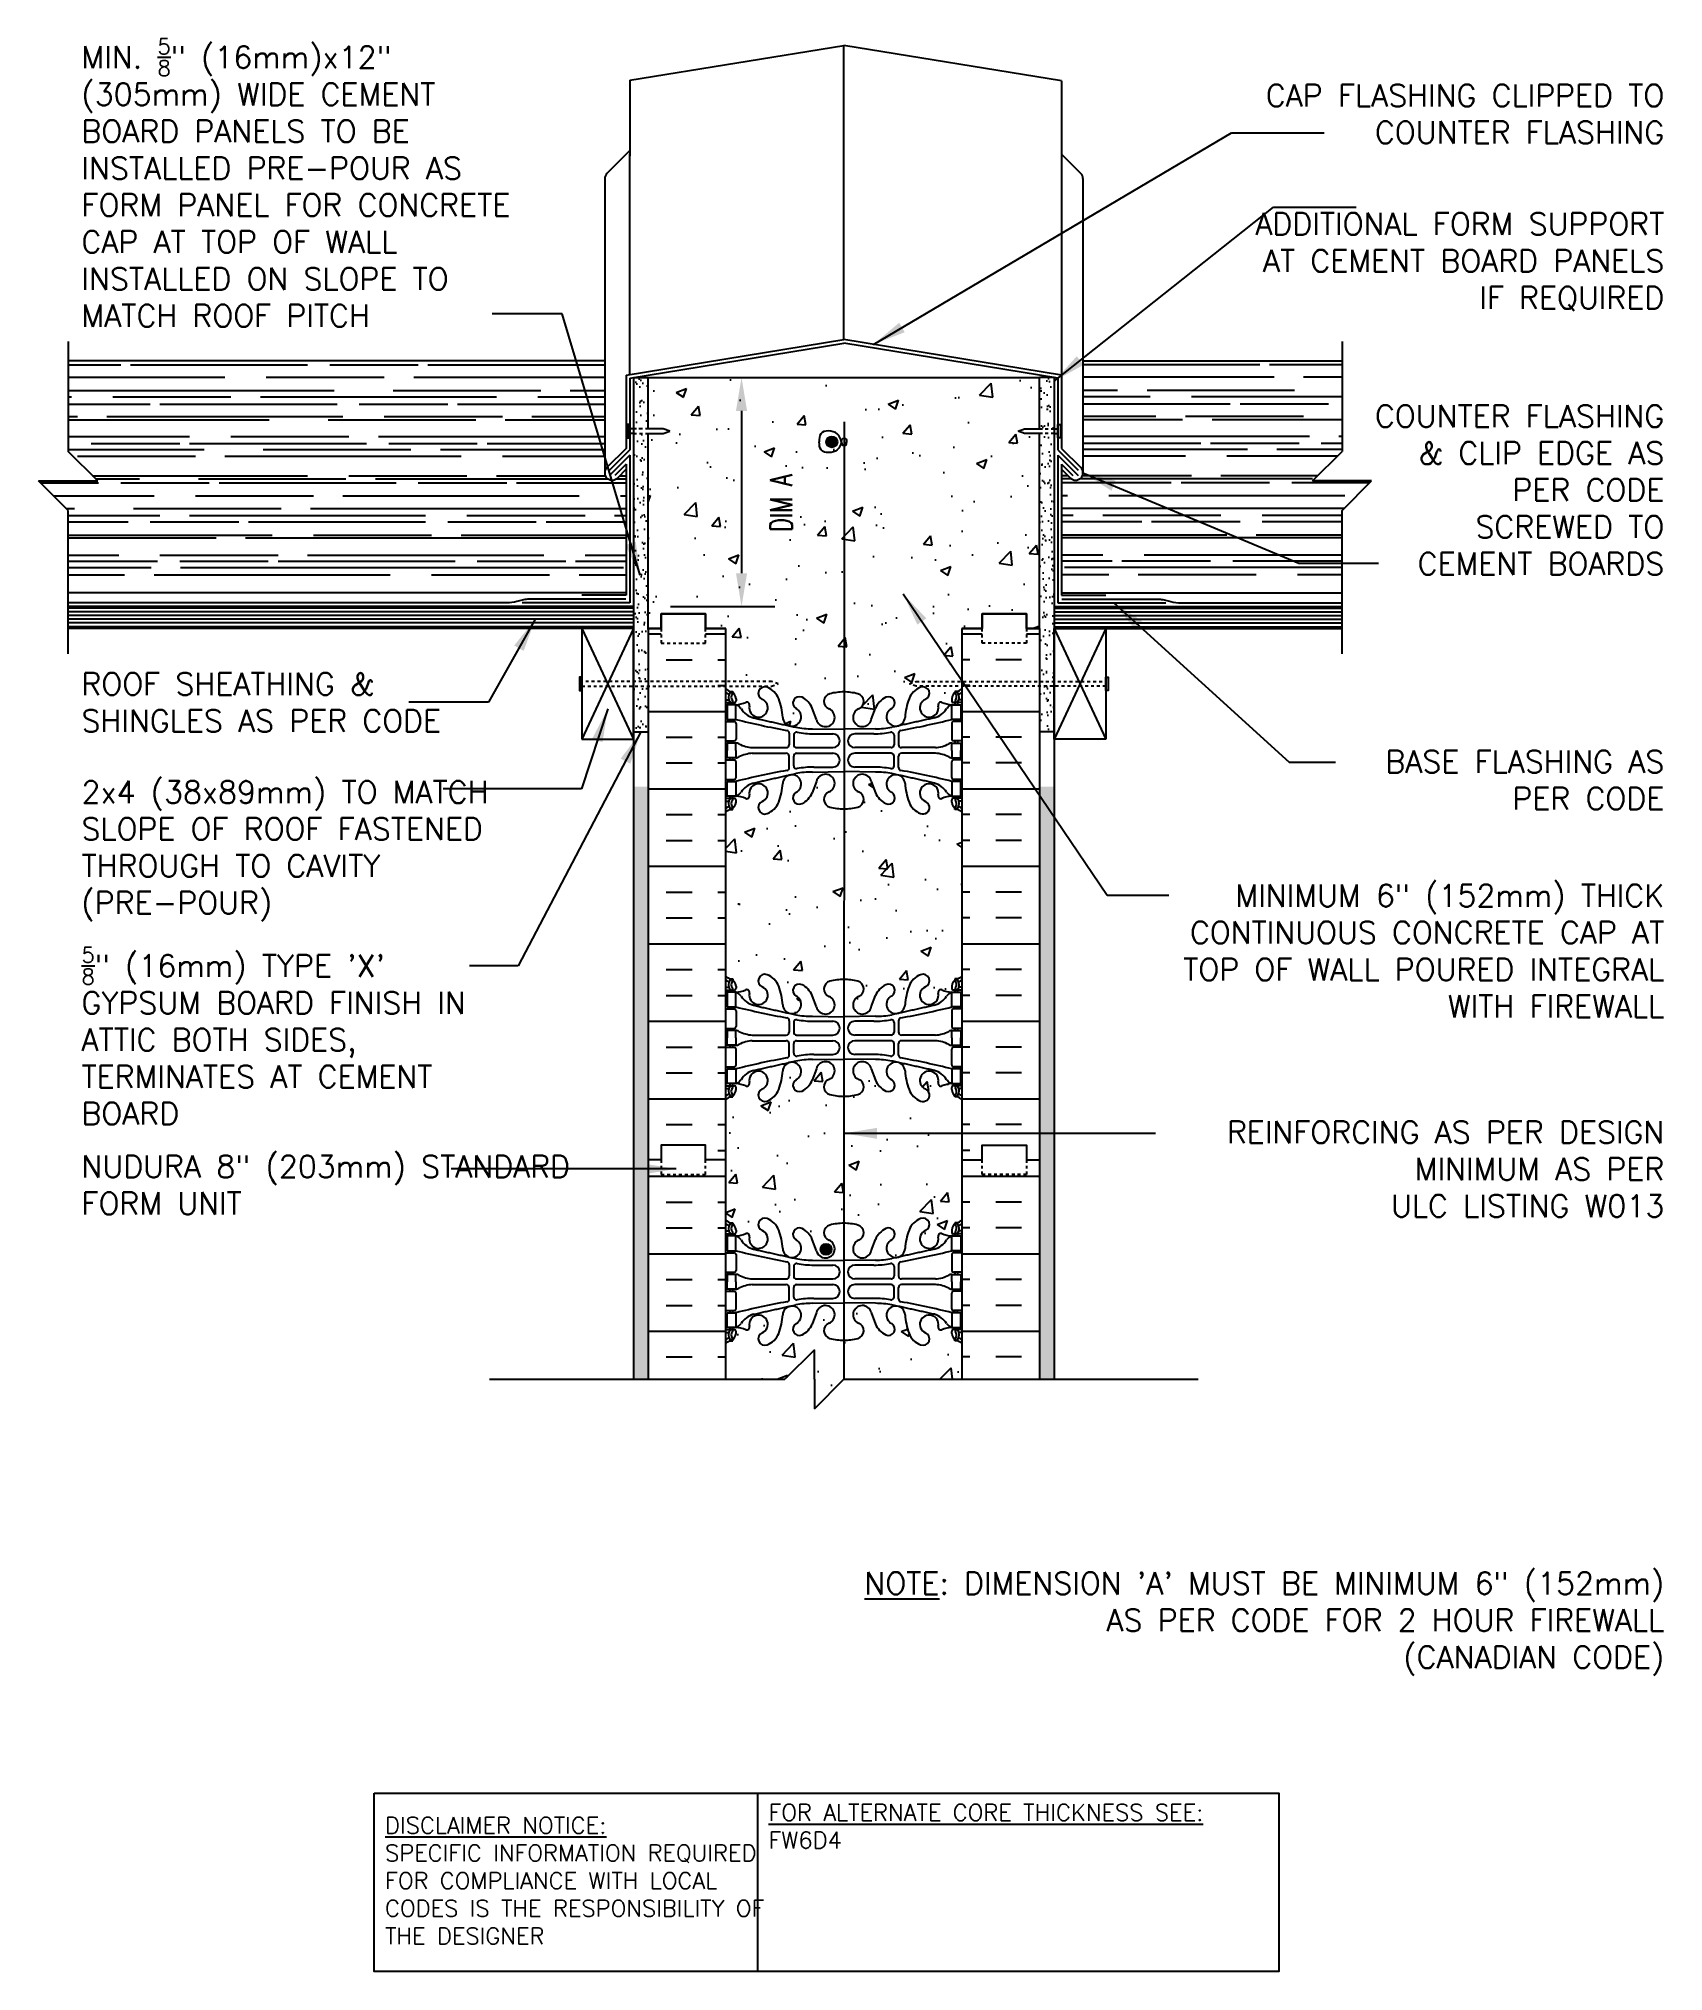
# Model space of a CAD drawing. Header units: inches. Extents: x -9 to 46, y 201.4 to 266.9.
import ezdxf

# ---------------------------------------------------------------- set-up
doc = ezdxf.new("R2010")
doc.units = ezdxf.units.IN
doc.header["$LTSCALE"] = 0.5
doc.header["$MEASUREMENT"] = 0
doc.linetypes.add('DASHED2', pattern=[0.375, 0.25, -0.125])
doc.linetypes.add('HIDDEN2', pattern=[0.1875, 0.125, -0.0625])
for name, color, linetype in [('HATCH', 12, 'Continuous'), ('line25', 2, 'Continuous'), ('LINE3', 3, 'Continuous'), ('LINE50', 5, 'Continuous'), ('LINE9', 9, 'Continuous'), ('TEXT', 4, 'Continuous'), ('Web_Edge', 9, 'Continuous')]:
    doc.layers.add(name, color=color, linetype=linetype)
doc.styles.add('DIM', font='romans.shx', dxfattribs={"width": 0.7})
doc.styles.get("Standard").update_dxf_attribs({"font": 'romans.shx'})
doc.dimstyles.new('ext', dxfattribs={"dimscale": 12, "dimtxt": 0.09375, "dimasz": 0.09375, "dimexe": 0.09375, "dimexo": 0.0625, "dimgap": 0.0625, "dimtad": 0, "dimjust": 1, "dimdec": 1, "dimzin": 3, "dimdsep": 46, "dimlunit": 4, "dimtxsty": 'DIM', "dimcen": 0.09, "dimdle": 0.09375, "dimclrt": 4, "dimadec": 0, "dimazin": 0, "dimtfac": 1, "dimtdec": 1, "dimtmove": 2, "dimatfit": 3, "dimfxl": 0, "dimfrac": 2, "dimtolj": 1, "dimtzin": 0, "dimarcsym": 0})
pattern_1 = [(37.50000000000001, (0, 0), (-0.01574833952740204, 0.4817059422532897), [0, -0.38, 0, -0.425, 0, -0.40625]), (7.499999999999999, (0, 0), (0.4424441763169318, 0.7055365163074351), [0, -0.205, 0, -0.3425, 0, -0.13125]), (327.5, (-0.3075, 0), (0.7785354654378738, 0.001414763384241069), [0, -0.125, 0, -0.45, 0, -0.5875]), (317.5, (-0.3075, 0), (0.7515316511430734, 0.2194188912335623), [0, -0.0625, 0, -0.295, 0, -0.3375])]
pattern_2 = [(49.99999999999999, (0, 0), (3.586300913003767, -0.3137606749129755), [0.375, -4.125]), (355, (0, 0), (-0.693756668065, 3.760960668500059), [0.3, -3.3]), (100.4514, (0.2988584, -0.0261467), (2.892546908570108, 3.447197710304768), [0.31870095, -3.50571056]), (46.18420000000001, (0, 1), (5.336205243128222, -0.8275950716450908), [0.5625, -6.1875]), (96.6356, (0.444683725, 0.931033465), (4.673313527743517, 4.870589354502209), [0.47805144, -5.258565]), (351.1842, (0, 1), (4.673309725668136, 4.870593004626623), [0.45, -4.95]), (21, (0.5, 0.75), (2.984535260592308, -2.013094453326694), [0.375, -4.125]), (326.0000000000001, (0.5, 0.75), (1.216576659607909, 3.625750225234265), [0.3, -3.3]), (71.4514, (0.748711165, 0.58224197), (4.20111314290745, 1.612652483549762), [0.31870095, -3.50571056]), (37.50000000000001, (0, 0), (0.06079927658645334, 1.664469269156557), [0, -3.26, 0, -3.35, 0, -3.3125]), (7.499999999999999, (0, 0), (1.315347687210743, 1.972058559411801), [0, -1.91, 0, -3.185, 0, -1.2625]), (327.5, (-1.115, 0), (2.669112180862045, -0.112774358671899), [0, -1.25, 0, -3.9, 0, -5.175]), (317.5, (-1.615, 0), (2.915930846711931, 0.5005249116615884), [0, -1.625, 0, -2.59, 0, -3.675])]

msp = doc.modelspace()

# ---------------------------------------------------------------- texts
at = {"layer": 'TEXT'}
for s, insert, char_height, width, attachment_point in [('\\A1;MIN. {\\H0.7x;\\S5/8;\\H1.429x;"} (16mm)x12" (305mm) WIDE CEMENT BOARD PANELS TO BE INSTALLED PRE-POUR AS FORM PANEL FOR CONCRETE CAP AT TOP OF WALL INSTALLED ON SLOPE TO MATCH ROOF PITCH', (-7.556894255581978, 262.0362816119472), 0.75, 16.31052789491345, 4), ('\\A1;CAP FLASHING CLIPPED TO COUNTER FLASHING ', (46.06883317224049, 264.3668727554266), 0.75, 15.57124275613666, 6), ('\\A1;ADDITIONAL FORM SUPPORT AT CEMENT BOARD PANELS IF REQUIRED ', (46.06883317224049, 259.3554298337133), 0.75, 15.57124275613666, 6), ('\\A1;COUNTER FLASHING & CLIP EDGE AS PER CODE\\PSCREWED TO CEMENT BOARDS ', (46.06883317224049, 251.629101855769), 0.75, 10.91456466104902, 6), ('\\A1;ROOF SHEATHING & SHINGLES AS PER CODE ', (-7.556894255581979, 244.4297361495004), 0.75, 13.869947716926, 4), ('\\A1;BASE FLASHING AS PER CODE ', (46.06883317224049, 241.7980831505834), 0.75, 10.91456466104902, 6), ('\\A1;2x4 (38x89mm) TO MATCH SLOPE OF ROOF FASTENED THROUGH TO CAVITY (PRE-POUR)', (-7.556894255581979, 239.3924400782259), 0.75, 15.50928715090529, 4), ('\\A1;MINIMUM 6" (152mm) THICK CONTINUOUS CONCRETE CAP AT TOP OF WALL POURED INTEGRAL WITH FIREWALL ', (46.06883317224049, 236.0081926601648), 0.75, 18.0949809538107, 6), ('\\A1;{\\H0.7x;\\S5/8;}" (16mm) TYPE \'X\' GYPSUM BOARD FINISH IN ATTIC BOTH SIDES, TERMINATES AT CEMENT BOARD', (-7.556894255581979, 233.1312274969264), 0.75, 14.76873156735753, 4), ('\\A1;REINFORCING AS PER DESIGN\\PMINIMUM AS PER \\PULC LISTING W013 ', (46.06883317224049, 228.6188820741785), 0.75, 18.0949809538107, 6), ('\\A1;NUDURA 8" (203mm) STANDARD FORM UNIT ', (-7.556894255581981, 228.0811113932147), 0.75, 17.93727164876993, 4), ('\\A1;{\\LNOTE}: DIMENSION \'A\' MUST BE MINIMUM 6" (152mm) AS PER CODE FOR 2 HOUR FIREWALL\\P(CANADIAN CODE)', (46.0688331722405, 213.2096611689672), 0.75, 29.37453795514766, 6), ('{\\LFOR ALTERNATE CORE THICKNESS SEE:\\P}FW6D4', (15.71956800727727, 206.3516916122794), 0.5625, 23.33295210344748, 4), ('{\\LDISCLAIMER NOTICE:}\\PSPECIFIC INFORMATION REQUIRED FOR COMPLIANCE WITH LOCAL CODES IS THE RESPONSIBILITY OF THE DESIGNER', (2.727600511498053, 204.509397347287), 0.5625, 14.00235015036683, 4)]:
    msp.add_mtext(s, dxfattribs=dict(at, insert=insert, char_height=char_height, width=width, attachment_point=attachment_point))

# ---------------------------------------------------------------- blocks, each defined once
blk = doc.blocks.new('*D5')
at = {"layer": 'Defpoints', "color": 0}
for p in [(11.6466874143037, 255.4325003595698), (14.80458911908157, 255.4325003595698), (11.6466874143037, 247.6825003595698)]:
    blk.add_point(p, dxfattribs=at)
at = {"layer": 'TEXT', "color": 0, "lineweight": -2}
for p, q in [((12.3966874143037, 255.4325003595698), (15.92958911908157, 255.4325003595698)), ((14.80458911908157, 254.3075003595698), (14.80458911908156, 248.8075003595698)), ((12.3966874143037, 247.6825003595698), (15.92958911908156, 247.6825003595698))]:
    blk.add_line(p, q, dxfattribs=at)
at = {"layer": 'TEXT', "color": 0}
for points in [[(14.61708911908157, 254.3075003595698), (14.99208911908157, 254.3075003595698), (14.80458911908157, 255.4325003595698)], [(14.61708911908156, 248.8075003595698), (14.99208911908156, 248.8075003595698), (14.80458911908156, 247.6825003595698)]]:
    blk.add_solid(points, dxfattribs=at)
at = {"layer": 'TEXT', "color": 4, "insert": (16.14828153715341, 251.1825002509015), "char_height": 0.75, "attachment_point": 5, "rotation": 90, "style": 'DIM'}
blk.add_mtext('\\A1;DIM A', dxfattribs=at)
blk = doc.blocks.new('8 web')
at = {"layer": 'Web_Edge'}
for p, q in [((-4, 6.589430316153141), (-3.922121466731369, 6.589430316153255)), ((-3.853997003140194, 6.86827952785336), (-3.763997003139593, 6.868279527860238)), ((-3.763997003139593, 6.868279527860238), (-3.763997003136865, 6.826553467936094)), ((-3.653997003120821, 6.619430316172213), (-3.653997003117183, 6.551930316156017)), ((3.653997003121731, 6.619430316172213), (3.653997003118093, 6.551930316156017)), ((3.853997003141103, 6.86827952785336), (3.763997003140503, 6.868279527860238)), ((3.763997003140503, 6.868279527860238), (3.763997003137774, 6.826553467936094)), ((4.000000000000909, 6.589430316153141), (3.922121466732278, 6.589430316153255)), ((-4, 6.489430316153232), (-3.716497003117183, 6.489430316153175)), ((-3.853997003140194, 6.489430316153118), (-3.853997003140194, 6.419430316153182)), ((-3.853997003140194, 5.919430316153182), (-3.853997003140194, 5.849430316153246)), ((-3.763997003115037, 6.489430316153118), (-3.763997003110489, 6.419430316153182)), ((-3.763997003076838, 5.919430316153182), (-3.763997003072291, 5.849430316153303)), ((-0.9287872035524742, 5.917309984377482), (-1.071425045731758, 6.304154840108026)), ((0.9287872035533837, 5.917309984377482), (1.071425045732667, 6.304154840108026)), ((4.000000000000909, 6.489430316153232), (3.716497003118093, 6.489430316153175)), ((3.763997003115946, 6.489430316153118), (3.763997003111399, 6.419430316153182)), ((3.763997003077748, 5.919430316153182), (3.7639970030732, 5.849430316153303)), ((3.853997003141103, 6.489430316153118), (3.853997003141103, 6.419430316153182)), ((3.853997003141103, 5.919430316153182), (3.853997003141103, 5.849430316153246)), ((-4, 5.849430316153189), (-3.716497003117183, 5.849430316153303)), ((-3.653997003117183, 5.786930316153303), (-3.653997003117183, 5.251930316153278)), ((-1.851942903252166, 5.449504996249573), (-1.851942903253075, 5.064741179432531)), ((-1.699442903252475, 5.387449452432975), (-1.699442903252475, 5.064741202313598)), ((-1.066614961534469, 5.601262886436416), (7.096747594914632e-06, 5.585510282198129)), ((-1.019280473763047, 5.433378599095079), (-0.3723991529905106, 5.433378599095079)), ((1.066614961535379, 5.601262886436416), (-7.09674668541993e-06, 5.585510282198129)), ((1.019280473763956, 5.433378599095079), (0.3723991529914201, 5.433378599095079)), ((1.699442903253384, 5.387449452432975), (1.699442903253384, 5.064741202313598)), ((1.851942903253075, 5.449504996249573), (1.851942903253985, 5.064741179432531)), ((3.653997003118093, 5.786930316153303), (3.653997003118093, 5.251930316153278)), ((4.000000000000909, 5.849430316153189), (3.716497003118093, 5.849430316153303)), ((-4, 5.189430316153221), (-3.716497003117183, 5.189430316153278)), ((-3.853997003140648, 5.189430316153334), (-3.853997003140648, 5.119430316153341)), ((-3.853997003140648, 4.549430316153234), (-3.853997003140648, 4.619430316153228)), ((-3.763997003029544, 5.189430316153278), (-3.763997003024997, 5.119430316153341)), ((-3.763997003029544, 4.549430316153291), (-3.763997003024997, 4.619430316153228)), ((-3.106272903252375, 4.963960282198059), (-1.951875255857885, 4.964741202313519)), ((-3.106272903252375, 4.77490035010851), (-1.951875255857885, 4.77411942999305)), ((-1.851942903252166, 4.289355636056996), (-1.851942903253075, 4.674119452874038)), ((-1.699442903252475, 4.351411179873594), (-1.699442903252475, 4.67411942999297)), ((-1.599442903252566, 4.964741202313576), (-0.3723991529905106, 4.964741202313519)), ((-1.599442903252566, 4.774119429992993), (-0.3723991529905106, 4.77411942999305)), ((1.599442903253475, 4.964741202313576), (0.3723991529914201, 4.964741202313519)), ((1.599442903253475, 4.774119429992993), (0.3723991529914201, 4.77411942999305)), ((1.699442903253384, 4.351411179873594), (1.699442903253384, 4.67411942999297)), ((1.851942903253075, 4.289355636056996), (1.851942903253985, 4.674119452874038)), ((3.106272903253284, 4.963960282198059), (1.951875255858795, 4.964741202313519)), ((3.106272903253284, 4.77490035010851), (1.951875255858795, 4.77411942999305)), ((4.000000000000909, 5.189430316153221), (3.716497003118093, 5.189430316153278)), ((3.763997003030454, 5.189430316153278), (3.763997003025906, 5.119430316153341)), ((3.763997003030454, 4.549430316153291), (3.763997003025906, 4.619430316153228)), ((3.853997003141558, 5.189430316153334), (3.853997003141558, 5.119430316153341)), ((3.853997003141558, 4.549430316153234), (3.853997003141558, 4.619430316153228)), ((-4, 4.549430316153348), (-3.716497003117183, 4.549430316153291)), ((-3.653997003117183, 3.951930316153266), (-3.653997003117183, 4.486930316153291)), ((-1.066614961534469, 4.137597745870153), (7.096747594914632e-06, 4.15335035010844)), ((-1.019280473763047, 4.30548203321149), (-0.3723991529905106, 4.30548203321149)), ((1.066614961535379, 4.137597745870153), (-7.09674668541993e-06, 4.15335035010844)), ((1.019280473763956, 4.30548203321149), (0.3723991529914201, 4.30548203321149)), ((3.653997003118093, 3.951930316153266), (3.653997003118093, 4.486930316153291)), ((4.000000000000909, 4.549430316153348), (3.716497003118093, 4.549430316153291)), ((-4, 3.88943031615338), (-3.716497003117183, 3.889430316153266)), ((-3.853997003140194, 3.819430316153387), (-3.853997003140194, 3.889430316153323)), ((-3.853997003140194, 3.24943031615345), (-3.853997003140194, 3.319430316153387)), ((-3.763997003076838, 3.819430316153387), (-3.763997003072291, 3.889430316153266)), ((-3.763997003115037, 3.24943031615345), (-3.763997003110489, 3.319430316153387)), ((-0.9287872035524742, 3.821550647929087), (-1.071425045731758, 3.434705792198542)), ((0.9287872035533837, 3.821550647929087), (1.071425045732667, 3.434705792198542)), ((4.000000000000909, 3.88943031615338), (3.716497003118093, 3.889430316153266)), ((3.763997003077748, 3.819430316153387), (3.7639970030732, 3.889430316153266)), ((3.763997003115946, 3.24943031615345), (3.763997003111399, 3.319430316153387)), ((3.853997003141103, 3.819430316153387), (3.853997003141103, 3.889430316153323)), ((3.853997003141103, 3.24943031615345), (3.853997003141103, 3.319430316153387)), ((-4, 3.249430316153337), (-3.716497003117183, 3.249430316153394)), ((-4, 3.149430316153428), (-3.922121466731369, 3.149430316153314)), ((-3.853997003140194, 2.870581104453208), (-3.763997003139593, 2.87058110444633)), ((-3.763997003139593, 2.87058110444633), (-3.763997003136865, 2.912307164370475)), ((-3.653997003120821, 3.119430316134356), (-3.653997003117183, 3.186930316150551)), ((3.653997003121731, 3.119430316134356), (3.653997003118093, 3.186930316150551)), ((4.000000000000909, 3.249430316153337), (3.716497003118093, 3.249430316153394)), ((3.763997003140503, 2.87058110444633), (3.763997003137774, 2.912307164370475)), ((3.853997003141103, 2.870581104453208), (3.763997003140503, 2.87058110444633)), ((4.000000000000909, 3.149430316153428), (3.922121466732278, 3.149430316153314)), ((-4, -3.149430316153314), (-3.922121466731369, -3.1494303161532)), ((-4, -3.249430316153223), (-3.716497003117183, -3.24943031615328)), ((-3.853997003140194, -2.870581104453095), (-3.763997003139593, -2.870581104446217)), ((-3.853997003140194, -3.249430316153337), (-3.853997003140194, -3.319430316153273)), ((-3.763997003139593, -2.870581104446217), (-3.763997003136865, -2.912307164370361)), ((-3.763997003115037, -3.249430316153337), (-3.763997003110489, -3.319430316153273)), ((-3.653997003120821, -3.119430316134242), (-3.653997003117183, -3.186930316150438)), ((3.653997003121731, -3.119430316134242), (3.653997003118093, -3.186930316150438)), ((4.000000000000909, -3.249430316153223), (3.716497003118093, -3.24943031615328)), ((3.853997003141103, -2.870581104453095), (3.763997003140503, -2.870581104446217)), ((3.763997003140503, -2.870581104446217), (3.763997003137774, -2.912307164370361)), ((3.763997003115946, -3.249430316153337), (3.763997003111399, -3.319430316153273)), ((3.853997003141103, -3.249430316153337), (3.853997003141103, -3.319430316153273)), ((4.000000000000909, -3.149430316153314), (3.922121466732278, -3.1494303161532)), ((-4, -3.889430316153266), (-3.716497003117183, -3.889430316153152)), ((-3.853997003140194, -3.819430316153273), (-3.853997003140194, -3.889430316153209)), ((-3.763997003076838, -3.819430316153273), (-3.763997003072291, -3.889430316153152)), ((-0.9287872035524742, -3.821550647928973), (-1.071425045731758, -3.434705792198429)), ((0.9287872035533837, -3.821550647928973), (1.071425045732667, -3.434705792198429)), ((4.000000000000909, -3.889430316153266), (3.716497003118093, -3.889430316153152)), ((3.763997003077748, -3.819430316153273), (3.7639970030732, -3.889430316153152)), ((3.853997003141103, -3.819430316153273), (3.853997003141103, -3.889430316153209)), ((-4, -4.549430316153234), (-3.716497003117183, -4.549430316153178)), ((-3.853997003140648, -4.549430316153121), (-3.853997003140648, -4.619430316153114)), ((-3.763997003029544, -4.549430316153178), (-3.763997003024997, -4.619430316153114)), ((-3.653997003117183, -3.951930316153152), (-3.653997003117183, -4.486930316153178)), ((-1.851942903252166, -4.289355636056882), (-1.851942903253075, -4.674119452873924)), ((-1.699442903252475, -4.35141117987348), (-1.699442903252475, -4.674119429992857)), ((-1.066614961534469, -4.137597745870039), (7.096747594914632e-06, -4.153350350108326)), ((-1.019280473763047, -4.305482033211376), (-0.3723991529905106, -4.305482033211376)), ((1.066614961535379, -4.137597745870039), (-7.09674668541993e-06, -4.153350350108326)), ((1.019280473763956, -4.305482033211376), (0.3723991529914201, -4.305482033211376)), ((1.699442903253384, -4.35141117987348), (1.699442903253384, -4.674119429992857)), ((1.851942903253075, -4.289355636056882), (1.851942903253985, -4.674119452873924)), ((3.653997003118093, -3.951930316153152), (3.653997003118093, -4.486930316153178)), ((4.000000000000909, -4.549430316153234), (3.716497003118093, -4.549430316153178)), ((3.763997003030454, -4.549430316153178), (3.763997003025906, -4.619430316153114)), ((3.853997003141558, -4.549430316153121), (3.853997003141558, -4.619430316153114)), ((-4, -5.189430316153107), (-3.716497003117183, -5.189430316153164)), ((-3.853997003140648, -5.189430316153221), (-3.853997003140648, -5.119430316153228)), ((-3.763997003029544, -5.189430316153164), (-3.763997003024997, -5.119430316153228)), ((-3.106272903252375, -4.774900350108396), (-1.951875255857885, -4.774119429992936)), ((-3.106272903252375, -4.963960282197945), (-1.951875255857885, -4.964741202313405)), ((-1.851942903252166, -5.449504996249459), (-1.851942903253075, -5.064741179432417)), ((-1.699442903252475, -5.387449452432861), (-1.699442903252475, -5.064741202313485)), ((-1.599442903252566, -4.774119429992879), (-0.3723991529905106, -4.774119429992936)), ((-1.599442903252566, -4.964741202313462), (-0.3723991529905106, -4.964741202313405)), ((1.599442903253475, -4.774119429992879), (0.3723991529914201, -4.774119429992936)), ((1.599442903253475, -4.964741202313462), (0.3723991529914201, -4.964741202313405)), ((1.699442903253384, -5.387449452432861), (1.699442903253384, -5.064741202313485)), ((1.851942903253075, -5.449504996249459), (1.851942903253985, -5.064741179432417)), ((3.106272903253284, -4.774900350108396), (1.951875255858795, -4.774119429992936)), ((3.106272903253284, -4.963960282197945), (1.951875255858795, -4.964741202313405)), ((4.000000000000909, -5.189430316153107), (3.716497003118093, -5.189430316153164)), ((3.763997003030454, -5.189430316153164), (3.763997003025906, -5.119430316153228)), ((3.853997003141558, -5.189430316153221), (3.853997003141558, -5.119430316153228)), ((-4, -5.849430316153075), (-3.716497003117183, -5.849430316153189)), ((-3.853997003140194, -5.919430316153068), (-3.853997003140194, -5.849430316153132)), ((-3.763997003076838, -5.919430316153068), (-3.763997003072291, -5.849430316153189)), ((-3.653997003117183, -5.786930316153189), (-3.653997003117183, -5.251930316153164)), ((-1.066614961534469, -5.601262886436302), (7.096747594914632e-06, -5.585510282198015)), ((-1.019280473763047, -5.433378599094965), (-0.3723991529905106, -5.433378599094965)), ((1.066614961535379, -5.601262886436302), (-7.09674668541993e-06, -5.585510282198015)), ((1.019280473763956, -5.433378599094965), (0.3723991529914201, -5.433378599094965)), ((3.653997003118093, -5.786930316153189), (3.653997003118093, -5.251930316153164)), ((4.000000000000909, -5.849430316153075), (3.716497003118093, -5.849430316153189)), ((3.763997003077748, -5.919430316153068), (3.7639970030732, -5.849430316153189)), ((3.853997003141103, -5.919430316153068), (3.853997003141103, -5.849430316153132)), ((-4, -6.489430316153118), (-3.716497003117183, -6.489430316153062)), ((-3.853997003140194, -6.489430316153005), (-3.853997003140194, -6.419430316153068)), ((-3.763997003115037, -6.489430316153005), (-3.763997003110489, -6.419430316153068)), ((-0.9287872035524742, -5.917309984377368), (-1.071425045731758, -6.304154840107913)), ((0.9287872035533837, -5.917309984377368), (1.071425045732667, -6.304154840107913)), ((4.000000000000909, -6.489430316153118), (3.716497003118093, -6.489430316153062)), ((3.763997003115946, -6.489430316153005), (3.763997003111399, -6.419430316153068)), ((3.853997003141103, -6.489430316153005), (3.853997003141103, -6.419430316153068)), ((-4, -6.589430316153027), (-3.922121466731369, -6.589430316153141)), ((-3.853997003140194, -6.868279527853247), (-3.763997003139593, -6.868279527860125)), ((-3.763997003139593, -6.868279527860125), (-3.763997003136865, -6.82655346793598)), ((-3.653997003120821, -6.6194303161721), (-3.653997003117183, -6.551930316155904)), ((3.653997003121731, -6.6194303161721), (3.653997003118093, -6.551930316155904)), ((3.763997003140503, -6.868279527860125), (3.763997003137774, -6.82655346793598)), ((3.853997003141103, -6.868279527853247), (3.763997003140503, -6.868279527860125)), ((4.000000000000909, -6.589430316153027), (3.922121466732278, -6.589430316153141))]:
    blk.add_line(p, q, dxfattribs=at)
for points in [[(-3.958997003125205, 5.919430316153182), (-3.658997003125023, 5.919430316153182), (-3.658997003125023, 6.419430316153182), (-3.958997003125205, 6.419430316153182)], [(3.958997003126115, 5.919430316153182), (3.658997003125933, 5.919430316153182), (3.658997003125933, 6.419430316153182), (3.958997003126115, 6.419430316153182)], [(-3.958997003125205, 3.819430316153387), (-3.658997003125023, 3.819430316153387), (-3.658997003125023, 3.319430316153387), (-3.958997003125205, 3.319430316153387)], [(3.958997003126115, 3.819430316153387), (3.658997003125933, 3.819430316153387), (3.658997003125933, 3.319430316153387), (3.958997003126115, 3.319430316153387)], [(-3.958997003125205, -3.819430316153273), (-3.658997003125023, -3.819430316153273), (-3.658997003125023, -3.319430316153273), (-3.958997003125205, -3.319430316153273)], [(3.958997003126115, -3.819430316153273), (3.658997003125933, -3.819430316153273), (3.658997003125933, -3.319430316153273), (3.958997003126115, -3.319430316153273)], [(-3.958997003125205, -5.919430316153068), (-3.658997003125023, -5.919430316153068), (-3.658997003125023, -6.419430316153068), (-3.958997003125205, -6.419430316153068)], [(3.958997003126115, -5.919430316153068), (3.658997003125933, -5.919430316153068), (3.658997003125933, -6.419430316153068), (3.958997003126115, -6.419430316153068)]]:
    blk.add_lwpolyline(points, close=True, dxfattribs=at)
for points in [[(-3.658997003039985, 4.869430316153341), (-3.658997003039985, 5.119430316153341), (-3.958997003040167, 5.119430316153341), (-3.958997003040167, 4.869430316153341)], [(-3.658997003039985, 4.869430316153228), (-3.658997003039985, 4.619430316153228), (-3.958997003040167, 4.619430316153228), (-3.958997003040167, 4.869430316153228)], [(3.658997003040895, 4.869430316153341), (3.658997003040895, 5.119430316153341), (3.958997003041077, 5.119430316153341), (3.958997003041077, 4.869430316153341)], [(3.658997003040895, 4.869430316153228), (3.658997003040895, 4.619430316153228), (3.958997003041077, 4.619430316153228), (3.958997003041077, 4.869430316153228)], [(-3.658997003039985, -4.869430316153114), (-3.658997003039985, -4.619430316153114), (-3.958997003040167, -4.619430316153114), (-3.958997003040167, -4.869430316153114)], [(-3.658997003039985, -4.869430316153228), (-3.658997003039985, -5.119430316153228), (-3.958997003040167, -5.119430316153228), (-3.958997003040167, -4.869430316153228)], [(3.658997003040895, -4.869430316153114), (3.658997003040895, -4.619430316153114), (3.958997003041077, -4.619430316153114), (3.958997003041077, -4.869430316153114)], [(3.658997003040895, -4.869430316153228), (3.658997003040895, -5.119430316153228), (3.958997003041077, -5.119430316153228), (3.958997003041077, -4.869430316153228)]]:
    blk.add_lwpolyline(points, dxfattribs=at)
for centre, radius, start, end in [((-3.653997003110817, 7.326537097336143), 0.5, 226.210888829619, 250.5287793646984), ((-3.653997003110817, 7.326537097336143), 0.6, 234.7832160478548, 245.074770714525), ((-3.921917470907829, 6.609012775359531), 0.01958352171754351, 269.4031558122728, 15.49009993730635), ((-3.660289594665755, 6.673989722486283), 0.25, 140.1145119962654, 222.4608678427918), ((-3.916079213669946, 6.763519488625207), 0.02103171283708721, 343.464004044617, 63.99572765969176), ((-3.81805596572076, 6.804886415825138), 0.04500919725254051, 321.4480006460014, 139.1878992020099), ((-3.811526004136795, 6.535596989836279), 0.04500000000006049, 222.4608678430199, 42.46086784271334), ((-3.903997003120821, 6.619430316153171), 0.25, 4.360973023723161e-09, 70.52877936469841), ((-3.660289594665755, 6.673989722486283), 0.16, 140.0000771989565, 222.4608678427526), ((-3.716497003117183, 6.551930316153175), 0.0625, 270, 2.605510395054913e-09), ((-2.889701643524404, 6.312634391350457), 0.3135313569610182, 168.5886214204465, 66.19163366381188), ((-2.681421366221457, 6.803745996483656), 0.22, 68.19625201055833, 248.1962520105583), ((-2.838670691485731, 6.374948915972766), 0.6766585701930063, 21.12389215302154, 69.31974716749635), ((-4.429612482915672, 5.809951244737022), 2.364765241385946, 4.389472792842292, 20.00150772147328), ((-1.507386690568637, 6.472966012446022), 0.2173766041081271, 65.52643918041878, 238.5370110159671), ((-1.758136778094013, 6.002798762380849), 0.7499256556133269, 23.69375288972423, 62.97047426079738), ((-0.4057264091229627, 6.528802424740149), 0.2680134754942133, 104.7891923591787, 250.0337521459179), ((-0.01154364793273999, 5.096020558612508), 1.754017427683611, 89.62291875159406, 105.2918337453967), ((0.01154364793364948, 5.096020558612508), 1.754017427683611, 74.70816625460336, 90.37708124840593), ((0.4057264091238721, 6.528802424740149), 0.2680134754942133, 289.9662478540821, 75.21080764082132), ((1.758136778094922, 6.002798762380849), 0.7499256556133269, 117.0295257392026, 156.3062471102758), ((1.507386690569547, 6.472966012446022), 0.2173766041081271, 301.4629889840329, 114.4735608195812), ((4.429612482916582, 5.809951244737022), 2.364765241385946, 159.9984922785267, 175.6105272071577), ((2.838670691486641, 6.374948915972766), 0.6766585701930063, 110.6802528325037, 158.8761078469785), ((2.889701643525314, 6.312634391350457), 0.3135313569610182, 113.8083663361881, 11.4113785795535), ((2.681421366222366, 6.803745996483656), 0.22, 291.8037479894417, 111.8037479894417), ((3.903997003121731, 6.619430316153171), 0.25, 109.4712206353016, 179.999999995639), ((3.716497003118093, 6.551930316153175), 0.0625, 179.9999999973945, 270), ((3.811526004137704, 6.535596989836279), 0.04500000000006049, 137.5391321572867, 317.5391321569801), ((3.818055965721669, 6.804886415825138), 0.04500919725254051, 40.8121007979901, 218.5519993539986), ((3.660289594666665, 6.673989722486283), 0.16, 317.5391321572474, 39.99992280104347), ((3.653997003111726, 7.326537097336143), 0.5, 289.4712206353016, 313.7891111703809), ((3.660289594666665, 6.673989722486283), 0.25, 317.5391321572082, 39.88548800373463), ((3.916079213670855, 6.763519488625207), 0.02103171283708721, 116.0042723403082, 196.535995955383), ((3.921917470908738, 6.609012775359531), 0.01958352171754351, 164.5099000626936, 270.5968441877272), ((3.653997003111726, 7.326537097336143), 0.6, 294.9252292854749, 305.2167839521452), ((-3.713864132316303, 7.415209276080191), 0.9972893957618358, 273.1537916446707, 293.1467017239318), ((-3.781405654282935, 6.076826453632918), 0.3638149041640656, 34.97751374817536, 70.33874127345712), ((3.149606643356947, 33.3398003058673), 28.25303123538609, 256.0552188302859, 259.6343408131778), ((-2.858286758964823, 6.688056504967449), 0.7434990637615071, 212.7919165278158, 253.8107114574971), ((-3.288059020926084, 6.407518382645833), 0.0967706443678472, 340.155129330284, 110.4330670055228), ((-1.758609464946403, 6.005905066990692), 0.3135313569610182, 182.735710410989, 63.93482587795434), ((-0.6238100306209162, 5.990048115977174), 0.3135313569610182, 193.4146339816162, 66.19163366381188), ((0.6238100306218257, 5.990048115977174), 0.3135313569610182, 113.8083663361881, 346.5853660183838), ((1.758609464947313, 6.005905066990692), 0.3135313569610182, 116.0651741220457, 357.264289589011), ((-3.149606643356037, 33.3398003058673), 28.25303123538609, 280.3656591868222, 283.9447811697141), ((2.858286758965733, 6.688056504967449), 0.7434990637615071, 286.1892885425029, 327.2080834721843), ((3.288059020926994, 6.407518382645833), 0.0967706443678472, 69.56693299447723, 199.844870669716), ((3.713864132317212, 7.415209276080191), 0.9972893957618358, 246.8532982760683, 266.8462083553292), ((3.781405654283844, 6.076826453632918), 0.3638149041640656, 109.6612587265429, 145.0224862518246), ((-3.716497003117183, 5.786930316153303), 0.0625, 0, 90.00000000002606), ((-3.716497003117183, 5.251930316153278), 0.0625, 270.000000000026, 0), ((-1.95194290325253, 5.449504996249857), 0.1, 359.9999999998371, 79.63434081307176), ((-1.599442903252566, 5.387449452432975), 0.1, 79.25461642981799, 180), ((-1.071795055228449, 8.585185089815468), 2.983926699701089, 259.2546164297388, 270.0994654645017), ((-1.024460567457027, 8.41730080247413), 2.983926699701089, 259.2546164297388, 270.0994654645017), ((-0.3723991529905106, 5.199059900704299), 0.2343186983907799, 270, 90), ((0.3723991529914201, 5.199059900704299), 0.2343186983907799, 90, 270), ((1.024460567457936, 8.41730080247413), 2.983926699701089, 269.9005345354983, 280.7453835702613), ((1.071795055229359, 8.585185089815468), 2.983926699701089, 269.9005345354983, 280.7453835702613), ((1.599442903253475, 5.387449452432975), 0.1, 0, 100.745383570182), ((1.951942903253439, 5.449504996249857), 0.1, 100.3656591869282, 180.0000000001629), ((3.716497003118093, 5.786930316153303), 0.0625, 89.99999999997395, 180), ((3.716497003118093, 5.251930316153278), 0.0625, 180, 269.9999999999739), ((-3.663119758126868, 4.900746656763886), 0.218722518258797, 60.49374658855962, 88.91995365505842), ((-3.663119758126868, 4.838113975542683), 0.218722518258797, 271.0800463449416, 299.5062534114404), ((-3.021401017361313, 6.120593489195755), 1.159742907951804, 242.5843952407368, 265.8032493073773), ((-3.021401017361313, 3.618267143110813), 1.159742907951804, 94.19675069262267, 117.4156047592631), ((-1.951942903252984, 5.064741179432644), 0.1, 270.0387591052462, 359.9999999999251), ((-1.951942903252984, 4.674119452873924), 0.1, 7.490842385782874e-11, 89.96124089475377), ((-1.599442903252566, 5.064741202313598), 0.1, 180, 270), ((-1.599442903252566, 4.67411942999297), 0.1, 90, 180), ((-0.3723991529905106, 4.53980073160227), 0.2343186983907799, 270, 90), ((0.3723991529914201, 4.53980073160227), 0.2343186983907799, 90, 270), ((1.599442903253475, 5.064741202313598), 0.1, 270, 0), ((1.599442903253475, 4.67411942999297), 0.1, 0, 90), ((1.951942903253894, 5.064741179432644), 0.1, 180.0000000000749, 269.9612408947538), ((1.951942903253894, 4.674119452873924), 0.1, 90.03875910524623, 179.9999999999251), ((3.021401017362223, 6.120593489195755), 1.159742907951804, 274.1967506926227, 297.4156047592632), ((3.021401017362223, 3.618267143110813), 1.159742907951804, 62.58439524073683, 85.80324930737731), ((3.663119758127777, 4.900746656763886), 0.218722518258797, 91.08004634494158, 119.5062534114404), ((3.663119758127777, 4.838113975542683), 0.218722518258797, 240.4937465885596, 268.9199536550584), ((-3.716497003117183, 4.486930316153291), 0.0625, 0, 89.99999999997395), ((-3.716497003117183, 3.951930316153266), 0.0625, 269.9999999999739, 0), ((3.149606643356947, -23.60093967356073), 28.25303123538609, 100.3656591868222, 103.9447811697141), ((-1.758609464946403, 3.732955565315876), 0.3135313569610182, 296.0651741220457, 177.2642895890109), ((-1.95194290325253, 4.289355636056712), 0.1, 280.3656591869283, 1.628443996909321e-10), ((-1.599442903252566, 4.351411179873594), 0.1, 180, 280.7453835701821), ((-1.071795055228449, 1.153675542491101), 2.983926699701089, 89.90053453549825, 100.7453835702613), ((-1.024460567457027, 1.321559829832438), 2.983926699701089, 89.90053453549825, 100.7453835702613), ((-0.6238100306209162, 3.748812516329394), 0.3135313569610182, 293.8083663361881, 166.5853660183839), ((0.6238100306218257, 3.748812516329394), 0.3135313569610182, 13.41463398161616, 246.1916336638118), ((1.024460567457936, 1.321559829832438), 2.983926699701089, 79.25461642973876, 90.09946546450175), ((1.071795055229359, 1.153675542491101), 2.983926699701089, 79.25461642973876, 90.09946546450175), ((1.758609464947313, 3.732955565315876), 0.3135313569610182, 2.735710410989059, 243.9348258779544), ((1.599442903253475, 4.351411179873594), 0.1, 259.254616429818, 0), ((1.951942903253439, 4.289355636056712), 0.1, 179.9999999998372, 259.6343408130717), ((-3.149606643356037, -23.60093967356073), 28.25303123538609, 76.0552188302859, 79.6343408131778), ((3.716497003118093, 4.486930316153291), 0.0625, 90.00000000002606, 180), ((3.716497003118093, 3.951930316153266), 0.0625, 180, 270.000000000026), ((-3.781405654282935, 3.66203417867365), 0.3638149041640656, 289.6612587265429, 325.0224862518247), ((-3.713864132316303, 2.323651356226378), 0.9972893957618358, 66.85329827606827, 86.84620835532922), ((-2.858286758964823, 3.05080412733912), 0.7434990637615071, 106.1892885425029, 147.2080834721842), ((-3.288059020926084, 3.331342249660736), 0.0967706443678472, 249.5669329944772, 19.84487066971599), ((-2.889701643524404, 3.426226240956112), 0.3135313569610182, 293.8083663361881, 191.4113785795535), ((-4.429612482915672, 3.928909387569547), 2.364765241385946, 339.9984922785267, 355.6105272071577), ((-1.507386690568637, 3.265894619860546), 0.2173766041081271, 121.4629889840329, 294.4735608195812), ((-1.758136778094013, 3.73606186992572), 0.7499256556133269, 297.0295257392026, 336.3062471102758), ((-0.4057264091229627, 3.210058207566419), 0.2680134754942133, 109.9662478540821, 255.2108076408213), ((0.4057264091238721, 3.210058207566419), 0.2680134754942133, 284.7891923591787, 70.03375214591796), ((1.758136778094922, 3.73606186992572), 0.7499256556133269, 203.6937528897242, 242.9704742607974), ((1.507386690569547, 3.265894619860546), 0.2173766041081271, 245.5264391804187, 58.5370110159671), ((4.429612482916582, 3.928909387569547), 2.364765241385946, 184.3894727928423, 200.0015077214733), ((2.889701643525314, 3.426226240956112), 0.3135313569610182, 348.5886214204465, 246.1916336638118), ((2.858286758965733, 3.05080412733912), 0.7434990637615071, 32.79191652781575, 73.81071145749713), ((3.288059020926994, 3.331342249660736), 0.0967706443678472, 160.155129330284, 290.4330670055227), ((3.713864132317212, 2.323651356226378), 0.9972893957618358, 93.15379164467078, 113.1467017239317), ((3.781405654283844, 3.66203417867365), 0.3638149041640656, 214.9775137481754, 250.3387412734571), ((-3.653997003110817, 2.412323534970426), 0.6, 114.9252292854749, 125.2167839521452), ((-3.653997003110817, 2.412323534970426), 0.5, 109.4712206353016, 133.7891111703809), ((-3.921917470907829, 3.129847856947038), 0.01958352171754351, 344.5099000626936, 90.59684418772727), ((-3.660289594665755, 3.064870909820286), 0.25, 137.5391321572082, 219.8854880037346), ((-3.916079213669946, 2.975341143681362), 0.02103171283708721, 296.0042723403083, 16.535995955383), ((-3.81805596572076, 2.933974216481431), 0.04500919725254051, 220.8121007979901, 38.55199935399858), ((-3.811526004136795, 3.20326364247029), 0.04500000000006049, 317.5391321572866, 137.5391321569802), ((-3.903997003120821, 3.119430316153398), 0.25, 289.4712206353016, 359.999999995639), ((-3.660289594665755, 3.064870909820286), 0.16, 137.5391321572475, 219.9999228010435), ((-3.716497003117183, 3.186930316153394), 0.0625, 359.9999999973945, 90), ((-2.681421366221457, 2.935114635822913), 0.22, 111.8037479894417, 291.8037479894417), ((-2.838670691485731, 3.363911716333803), 0.6766585701930063, 290.6802528325036, 338.8761078469785), ((-0.01154364793273999, 4.64284007369406), 1.754017427683611, 254.7081662546034, 270.3770812484059), ((0.01154364793364948, 4.64284007369406), 1.754017427683611, 269.6229187515941, 285.2918337453966), ((2.838670691486641, 3.363911716333803), 0.6766585701930063, 201.1238921530215, 249.3197471674964), ((2.681421366222366, 2.935114635822913), 0.22, 248.1962520105583, 68.19625201055833), ((3.716497003118093, 3.186930316153394), 0.0625, 90, 180.0000000026055), ((3.903997003121731, 3.119430316153398), 0.25, 180.000000004361, 250.5287793646984), ((3.811526004137704, 3.20326364247029), 0.04500000000006049, 42.46086784301984, 222.4608678427133), ((3.818055965721669, 2.933974216481431), 0.04500919725254051, 141.4480006460014, 319.1878992020099), ((3.660289594666665, 3.064870909820286), 0.16, 320.0000771989565, 42.46086784275256), ((3.653997003111726, 2.412323534970426), 0.5, 46.21088882961905, 70.52877936469841), ((3.660289594666665, 3.064870909820286), 0.25, 320.1145119962654, 42.46086784279177), ((3.916079213670855, 2.975341143681362), 0.02103171283708721, 163.464004044617, 243.9957276596917), ((3.921917470908738, 3.129847856947038), 0.01958352171754351, 89.40315581227276, 195.4900999373064), ((3.653997003111726, 2.412323534970426), 0.6, 54.78321604785479, 65.07477071452507), ((-3.653997003110817, -2.412323534970312), 0.5, 226.210888829619, 250.5287793646984), ((-3.653997003110817, -2.412323534970312), 0.6, 234.7832160478548, 245.074770714525), ((-3.921917470907829, -3.129847856946924), 0.01958352171754351, 269.4031558122728, 15.49009993730635), ((-3.660289594665755, -3.064870909820172), 0.25, 140.1145119962654, 222.4608678427918), ((-3.916079213669946, -2.975341143681248), 0.02103171283708721, 343.464004044617, 63.99572765969176), ((-3.81805596572076, -2.933974216481317), 0.04500919725254051, 321.4480006460014, 139.1878992020099), ((-3.811526004136795, -3.203263642470176), 0.04500000000006049, 222.4608678430199, 42.46086784271334), ((-3.903997003120821, -3.119430316153284), 0.25, 4.360973023723161e-09, 70.52877936469841), ((-3.660289594665755, -3.064870909820172), 0.16, 140.0000771989565, 222.4608678427526), ((-3.716497003117183, -3.18693031615328), 0.0625, 270, 2.605510395054913e-09), ((-3.713864132316303, -2.323651356226264), 0.9972893957618358, 273.1537916446707, 293.1467017239318), ((-3.288059020926084, -3.331342249660622), 0.0967706443678472, 340.155129330284, 110.4330670055228), ((-2.889701643524404, -3.426226240955998), 0.3135313569610182, 168.5886214204465, 66.19163366381188), ((-2.681421366221457, -2.935114635822799), 0.22, 68.19625201055833, 248.1962520105583), ((-2.838670691485731, -3.363911716333689), 0.6766585701930063, 21.12389215302154, 69.31974716749635), ((-4.429612482915672, -3.928909387569433), 2.364765241385946, 4.389472792842292, 20.00150772147328), ((-1.507386690568637, -3.265894619860433), 0.2173766041081271, 65.52643918041878, 238.5370110159671), ((-1.758136778094013, -3.736061869925607), 0.7499256556133269, 23.69375288972423, 62.97047426079738), ((-0.4057264091229627, -3.210058207566306), 0.2680134754942133, 104.7891923591787, 250.0337521459179), ((-0.01154364793273999, -4.642840073693947), 1.754017427683611, 89.62291875159406, 105.2918337453967), ((0.01154364793364948, -4.642840073693947), 1.754017427683611, 74.70816625460336, 90.37708124840593), ((0.4057264091238721, -3.210058207566306), 0.2680134754942133, 289.9662478540821, 75.21080764082132), ((1.758136778094922, -3.736061869925607), 0.7499256556133269, 117.0295257392026, 156.3062471102758), ((1.507386690569547, -3.265894619860433), 0.2173766041081271, 301.4629889840329, 114.4735608195812), ((4.429612482916582, -3.928909387569433), 2.364765241385946, 159.9984922785267, 175.6105272071577), ((2.838670691486641, -3.363911716333689), 0.6766585701930063, 110.6802528325037, 158.8761078469785), ((2.889701643525314, -3.426226240955998), 0.3135313569610182, 113.8083663361881, 11.4113785795535), ((2.681421366222366, -2.935114635822799), 0.22, 291.8037479894417, 111.8037479894417), ((3.288059020926994, -3.331342249660622), 0.0967706443678472, 69.56693299447723, 199.844870669716), ((3.713864132317212, -2.323651356226264), 0.9972893957618358, 246.8532982760683, 266.8462083553292), ((3.903997003121731, -3.119430316153284), 0.25, 109.4712206353016, 179.999999995639), ((3.716497003118093, -3.18693031615328), 0.0625, 179.9999999973945, 270), ((3.811526004137704, -3.203263642470176), 0.04500000000006049, 137.5391321572867, 317.5391321569801), ((3.818055965721669, -2.933974216481317), 0.04500919725254051, 40.8121007979901, 218.5519993539986), ((3.660289594666665, -3.064870909820172), 0.16, 317.5391321572474, 39.99992280104347), ((3.653997003111726, -2.412323534970312), 0.5, 289.4712206353016, 313.7891111703809), ((3.660289594666665, -3.064870909820172), 0.25, 317.5391321572082, 39.88548800373463), ((3.916079213670855, -2.975341143681248), 0.02103171283708721, 116.0042723403082, 196.535995955383), ((3.921917470908738, -3.129847856946924), 0.01958352171754351, 164.5099000626936, 270.5968441877272), ((3.653997003111726, -2.412323534970312), 0.6, 294.9252292854749, 305.2167839521452), ((-3.716497003117183, -3.951930316153152), 0.0625, 0, 90.00000000002606), ((-3.781405654282935, -3.662034178673537), 0.3638149041640656, 34.97751374817536, 70.33874127345712), ((3.149606643356947, 23.60093967356084), 28.25303123538609, 256.0552188302859, 259.6343408131778), ((-2.858286758964823, -3.050804127339006), 0.7434990637615071, 212.7919165278158, 253.8107114574971), ((-1.758609464946403, -3.732955565315763), 0.3135313569610182, 182.735710410989, 63.93482587795434), ((-0.6238100306209162, -3.748812516329281), 0.3135313569610182, 193.4146339816162, 66.19163366381188), ((0.6238100306218257, -3.748812516329281), 0.3135313569610182, 113.8083663361881, 346.5853660183838), ((1.758609464947313, -3.732955565315763), 0.3135313569610182, 116.0651741220457, 357.264289589011), ((-3.149606643356037, 23.60093967356084), 28.25303123538609, 280.3656591868222, 283.9447811697141), ((2.858286758965733, -3.050804127339006), 0.7434990637615071, 286.1892885425029, 327.2080834721843), ((3.781405654283844, -3.662034178673537), 0.3638149041640656, 109.6612587265429, 145.0224862518246), ((3.716497003118093, -3.951930316153152), 0.0625, 89.99999999997395, 180), ((-3.716497003117183, -4.486930316153178), 0.0625, 270.000000000026, 0), ((-1.95194290325253, -4.289355636056598), 0.1, 359.9999999998371, 79.63434081307176), ((-1.599442903252566, -4.35141117987348), 0.1, 79.25461642981799, 180), ((-1.071795055228449, -1.153675542490987), 2.983926699701089, 259.2546164297388, 270.0994654645017), ((-1.024460567457027, -1.321559829832324), 2.983926699701089, 259.2546164297388, 270.0994654645017), ((-0.3723991529905106, -4.539800731602156), 0.2343186983907799, 270, 90), ((0.3723991529914201, -4.539800731602156), 0.2343186983907799, 90, 270), ((1.024460567457936, -1.321559829832324), 2.983926699701089, 269.9005345354983, 280.7453835702613), ((1.071795055229359, -1.153675542490987), 2.983926699701089, 269.9005345354983, 280.7453835702613), ((1.599442903253475, -4.35141117987348), 0.1, 0, 100.745383570182), ((1.951942903253439, -4.289355636056598), 0.1, 100.3656591869282, 180.0000000001629), ((3.716497003118093, -4.486930316153178), 0.0625, 180, 269.9999999999739), ((-3.716497003117183, -5.251930316153164), 0.0625, 0, 89.99999999997395), ((-3.663119758126868, -4.838113975542569), 0.218722518258797, 60.49374658855962, 88.91995365505842), ((-3.663119758126868, -4.900746656763772), 0.218722518258797, 271.0800463449416, 299.5062534114404), ((-3.021401017361313, -3.6182671431107), 1.159742907951804, 242.5843952407368, 265.8032493073773), ((-3.021401017361313, -6.120593489195642), 1.159742907951804, 94.19675069262267, 117.4156047592631), ((-1.951942903252984, -4.674119452873811), 0.1, 270.0387591052462, 359.9999999999251), ((-1.951942903252984, -5.064741179432531), 0.1, 7.490842385782874e-11, 89.96124089475377), ((-1.599442903252566, -4.674119429992857), 0.1, 180, 270), ((-1.599442903252566, -5.064741202313485), 0.1, 90, 180), ((-0.3723991529905106, -5.199059900704185), 0.2343186983907799, 270, 90), ((0.3723991529914201, -5.199059900704185), 0.2343186983907799, 90, 270), ((1.599442903253475, -4.674119429992857), 0.1, 270, 0), ((1.599442903253475, -5.064741202313485), 0.1, 0, 90), ((1.951942903253894, -4.674119452873811), 0.1, 180.0000000000749, 269.9612408947538), ((1.951942903253894, -5.064741179432531), 0.1, 90.03875910524623, 179.9999999999251), ((3.021401017362223, -3.6182671431107), 1.159742907951804, 274.1967506926227, 297.4156047592632), ((3.021401017362223, -6.120593489195642), 1.159742907951804, 62.58439524073683, 85.80324930737731), ((3.663119758127777, -4.838113975542569), 0.218722518258797, 91.08004634494158, 119.5062534114404), ((3.663119758127777, -4.900746656763772), 0.218722518258797, 240.4937465885596, 268.9199536550584), ((3.716497003118093, -5.251930316153164), 0.0625, 90.00000000002606, 180), ((-3.716497003117183, -5.786930316153189), 0.0625, 269.9999999999739, 0), ((3.149606643356947, -33.33980030586719), 28.25303123538609, 100.3656591868222, 103.9447811697141), ((-1.758609464946403, -6.005905066990579), 0.3135313569610182, 296.0651741220457, 177.2642895890109), ((-1.95194290325253, -5.449504996249743), 0.1, 280.3656591869283, 1.628443996909321e-10), ((-1.599442903252566, -5.387449452432861), 0.1, 180, 280.7453835701821), ((-1.071795055228449, -8.585185089815354), 2.983926699701089, 89.90053453549825, 100.7453835702613), ((-1.024460567457027, -8.417300802474017), 2.983926699701089, 89.90053453549825, 100.7453835702613), ((-0.6238100306209162, -5.990048115977061), 0.3135313569610182, 293.8083663361881, 166.5853660183839), ((0.6238100306218257, -5.990048115977061), 0.3135313569610182, 13.41463398161616, 246.1916336638118), ((1.024460567457936, -8.417300802474017), 2.983926699701089, 79.25461642973876, 90.09946546450175), ((1.071795055229359, -8.585185089815354), 2.983926699701089, 79.25461642973876, 90.09946546450175), ((1.758609464947313, -6.005905066990579), 0.3135313569610182, 2.735710410989059, 243.9348258779544), ((1.599442903253475, -5.387449452432861), 0.1, 259.254616429818, 0), ((1.951942903253439, -5.449504996249743), 0.1, 179.9999999998372, 259.6343408130717), ((-3.149606643356037, -33.33980030586719), 28.25303123538609, 76.0552188302859, 79.6343408131778), ((3.716497003118093, -5.786930316153189), 0.0625, 180, 270.000000000026), ((-3.660289594665755, -6.673989722486169), 0.25, 137.5391321572082, 219.8854880037346), ((-3.811526004136795, -6.535596989836165), 0.04500000000006049, 317.5391321572866, 137.5391321569802), ((-3.716497003117183, -6.551930316153062), 0.0625, 359.9999999973945, 90), ((-3.781405654282935, -6.076826453632805), 0.3638149041640656, 289.6612587265429, 325.0224862518247), ((-3.713864132316303, -7.415209276080077), 0.9972893957618358, 66.85329827606827, 86.84620835532922), ((-2.858286758964823, -6.688056504967335), 0.7434990637615071, 106.1892885425029, 147.2080834721842), ((-3.288059020926084, -6.407518382645719), 0.0967706443678472, 249.5669329944772, 19.84487066971599), ((-2.889701643524404, -6.312634391350343), 0.3135313569610182, 293.8083663361881, 191.4113785795535), ((-4.429612482915672, -5.809951244736908), 2.364765241385946, 339.9984922785267, 355.6105272071577), ((-1.507386690568637, -6.472966012445909), 0.2173766041081271, 121.4629889840329, 294.4735608195812), ((-1.758136778094013, -6.002798762380735), 0.7499256556133269, 297.0295257392026, 336.3062471102758), ((-0.4057264091229627, -6.528802424740036), 0.2680134754942133, 109.9662478540821, 255.2108076408213), ((0.4057264091238721, -6.528802424740036), 0.2680134754942133, 284.7891923591787, 70.03375214591796), ((1.758136778094922, -6.002798762380735), 0.7499256556133269, 203.6937528897242, 242.9704742607974), ((1.507386690569547, -6.472966012445909), 0.2173766041081271, 245.5264391804187, 58.5370110159671), ((4.429612482916582, -5.809951244736908), 2.364765241385946, 184.3894727928423, 200.0015077214733), ((2.889701643525314, -6.312634391350343), 0.3135313569610182, 348.5886214204465, 246.1916336638118), ((2.858286758965733, -6.688056504967335), 0.7434990637615071, 32.79191652781575, 73.81071145749713), ((3.288059020926994, -6.407518382645719), 0.0967706443678472, 160.155129330284, 290.4330670055227), ((3.713864132317212, -7.415209276080077), 0.9972893957618358, 93.15379164467078, 113.1467017239317), ((3.781405654283844, -6.076826453632805), 0.3638149041640656, 214.9775137481754, 250.3387412734571), ((3.716497003118093, -6.551930316153062), 0.0625, 90, 180.0000000026055), ((3.811526004137704, -6.535596989836165), 0.04500000000006049, 42.46086784301984, 222.4608678427133), ((3.660289594666665, -6.673989722486169), 0.25, 320.1145119962654, 42.46086784279177), ((-3.653997003110817, -7.326537097336029), 0.6, 114.9252292854749, 125.2167839521452), ((-3.653997003110817, -7.326537097336029), 0.5, 109.4712206353016, 133.7891111703809), ((-3.921917470907829, -6.609012775359417), 0.01958352171754351, 344.5099000626936, 90.59684418772727), ((-3.916079213669946, -6.763519488625093), 0.02103171283708721, 296.0042723403083, 16.535995955383), ((-3.81805596572076, -6.804886415825024), 0.04500919725254051, 220.8121007979901, 38.55199935399858), ((-3.903997003120821, -6.619430316153057), 0.25, 289.4712206353016, 359.999999995639), ((-3.660289594665755, -6.673989722486169), 0.16, 137.5391321572475, 219.9999228010435), ((-2.681421366221457, -6.803745996483542), 0.22, 111.8037479894417, 291.8037479894417), ((-2.838670691485731, -6.374948915972652), 0.6766585701930063, 290.6802528325036, 338.8761078469785), ((-0.01154364793273999, -5.096020558612395), 1.754017427683611, 254.7081662546034, 270.3770812484059), ((0.01154364793364948, -5.096020558612395), 1.754017427683611, 269.6229187515941, 285.2918337453966), ((2.838670691486641, -6.374948915972652), 0.6766585701930063, 201.1238921530215, 249.3197471674964), ((2.681421366222366, -6.803745996483542), 0.22, 248.1962520105583, 68.19625201055833), ((3.903997003121731, -6.619430316153057), 0.25, 180.000000004361, 250.5287793646984), ((3.818055965721669, -6.804886415825024), 0.04500919725254051, 141.4480006460014, 319.1878992020099), ((3.660289594666665, -6.673989722486169), 0.16, 320.0000771989565, 42.46086784275256), ((3.653997003111726, -7.326537097336029), 0.5, 46.21088882961905, 70.52877936469841), ((3.916079213670855, -6.763519488625093), 0.02103171283708721, 163.464004044617, 243.9957276596917), ((3.921917470908738, -6.609012775359417), 0.01958352171754351, 89.40315581227276, 195.4900999373064), ((3.653997003111726, -7.326537097336029), 0.6, 54.78321604785479, 65.07477071452507)]:
    blk.add_arc(centre, radius, start, end, dxfattribs=at)
for points in [[(-3.065582903252107, 5.974040282198132), (-1.628132903252208, 5.653580282198106)], [(3.065582903253016, 5.974040282198132), (1.628132903253118, 5.653580282198106)], [(-3.065582903252107, 3.764820350108437), (-1.628132903252208, 4.085280350108462)], [(3.065582903253016, 3.764820350108437), (1.628132903253118, 4.085280350108462)], [(-3.065582903252107, -3.764820350108323), (-1.628132903252208, -4.085280350108349)], [(3.065582903253016, -3.764820350108323), (1.628132903253118, -4.085280350108349)], [(-3.065582903252107, -5.974040282198018), (-1.628132903252208, -5.653580282197993)], [(3.065582903253016, -5.974040282198018), (1.628132903253118, -5.653580282197993)]]:
    blk.add_open_spline(points, degree=1, dxfattribs=at)

# ---------------------------------------------------------------- dimensions: what is measured, and where the dimension line sits
at = {"layer": 'TEXT'}
dim = msp.add_linear_dim(base=(14.80458911908157, 255.4325003595698), p1=(11.6466874143037, 247.6825003595698), p2=(11.6466874143037, 255.4325003595698), angle=90, text='DIM A', dimstyle='ext', override={"dimtxt": 0.0625}, dxfattribs=at)
dim.commit()
dim.dimension.update_dxf_attribs({"geometry": '*D5', "text_midpoint": (16.14828153715341, 251.1825002509015), "dimtype": 160})

# ---------------------------------------------------------------- hatches: boundary and pattern name
at = {"layer": 'HATCH'}
h = msp.add_hatch(dxfattribs=at)
h.set_pattern_fill('AR-RROOF', color=256, style=0)
h.set_pattern_definition([(0, (0, 0), (2.2, 1), [15, -2, 5, -1]), (0, (1.33, 0.5), (-1, 1.33), [3, -0.33, 6, -0.75]), (0, (0.5, 0.85), (5.2, 0.67), [8, -1.4, 4, -1])])
h.paths.add_polyline_path([(10.89668741430376, 248.1460595328538), (10.89668741430376, 252.3289469689765), (10.59843715362076, 252.0306967082935, -0.6681786379192296), (10.17166045832423, 252.2074734035901), (10.17166045832421, 255.9966357000712), (-8.009231419663687, 255.9966357000712), (-8.009231419663733, 252.9312340416503), (-7.009231419663749, 251.9312340416503), (-9.009231419663735, 251.9312340416503), (-8.009231419663735, 250.9312340416503), (-8.009231419663703, 248.1460595328536)])
h = msp.add_hatch(dxfattribs=at)
h.set_pattern_fill('AR-SAND', color=256, scale=0.25, style=0)
h.set_pattern_definition(pattern_1)
h.paths.add_polyline_path([(11.6466874143037, 255.4325003595698), (11.14668741430371, 255.4325003595698), (11.1466874143037, 253.6984904988888), (11.6466874143037, 253.6984519485843)])
h = msp.add_hatch(dxfattribs=at)
h.set_pattern_fill('AR-CONC', color=256, scale=0.5, style=0)
h.set_pattern_definition(pattern_2)
h.paths.add_polyline_path([(22.9591874143037, 247.4325001422332), (24.4591874143037, 247.4325001422332), (24.4591874143037, 246.9325001422332), (24.8966874143037, 246.9325001422332), (24.89668741430369, 253.5360444132299), (24.39560488626873, 253.5360345731278), (24.17189280477798, 253.61719523525), (24.39630321232757, 253.6984133686577), (24.8966874143037, 253.6984519485842), (24.89668741430369, 255.4325003595697), (11.6466874143037, 255.4325004682381), (11.6466874143037, 253.6984519485843), (12.14707161627981, 253.6984133686576), (12.37148202382941, 253.61719523525), (12.14776994233871, 253.5360345731278), (11.6466874143037, 253.5360444132299), (11.6466874143037, 246.9325001422332), (12.0841874143037, 246.9325001422332), (12.0841874143037, 247.4325001422332), (13.5841874143037, 247.4325001422332), (13.5841874143037, 246.9325001422332), (14.2716874143037, 246.9325001422331), (14.27168741430369, 245.1385485990526), (15.82421699089802, 245.1384944933411), (16.04822158977238, 245.0574232293388), (15.8242157773585, 244.9761560043701), (14.2716874143037, 244.9761864924366), (14.2716874143037, 244.898091362541, 0.08841615068674356), (14.41769041116355, 244.8007796700865), (14.5076904111641, 244.8007796700934), (14.50769041116683, 244.7590536101692, -0.2490694201738928), (14.61769041118288, 244.5519304584053), (14.61769041118652, 244.4844304583891, -0.4142135623864142), (14.55519041118652, 244.4219304583863), (14.50769041118866, 244.4219304583863), (14.50769041119321, 244.3519304583863), (14.61269041117868, 244.3519304583863, 0.08534784464000572), (14.94214993372355, 244.4274490401245, -0.6696014941092358), (15.07465233247359, 244.3071673434265, 2.087231407563919), (15.50855176239711, 244.5319846016743, -1), (15.67198033379998, 244.9405076757462, -0.2134499129913803), (16.06420609457792, 244.5513072087626, -0.06992325913712188), (16.20107304791119, 243.9075045090469, 1.702394472354304), (16.65084150935706, 244.2200488019683, -0.94079301925896), (16.85435404603538, 244.6033120218491, -0.1730747606229449), (17.20026236857194, 244.2366549823412), (17.34290021075122, 243.8498101266106, 1.612473537249422), (17.77444337527319, 244.2093983263131, -0.7348724129856773), (17.79754697886202, 244.7204371730168, -0.06847526280453195), (18.27168741430643, 244.7825001422332, -0.0684752628040281), (18.74582784974729, 244.7204371730166, -0.7348724129819588), (18.7689314533366, 244.2093983263136, 1.612473537254557), (19.20047461785708, 243.8498101266106), (19.34311246003637, 244.2366549823412, -0.1730747606227935), (19.68902078257253, 244.603312021849, -0.9407930192588095), (19.89253331925127, 244.2200488019683, 1.702394472354331), (20.34230178069711, 243.9075045090469, -0.069923259137125), (20.4791687340304, 244.5513072087626, -0.2134499129910701), (20.87139449480761, 244.9405076757459, -1), (21.03482306624056, 244.531984601686, 2.087231407704686), (21.46872249613472, 244.3071673434265, -0.6696014941101459), (21.60122489488492, 244.4274490401244, 0.0853478446399632), (21.93068441742963, 244.3519304583863), (22.0356844174151, 244.3519304583863), (22.03568441741965, 244.4219304583864), (21.98818441742179, 244.4219304583863, -0.4142135623864142), (21.92568441742179, 244.4844304583891), (21.92568441742543, 244.5519304584053, -0.2490694201739146), (22.03568441744147, 244.7590536101692), (22.0356844174442, 244.8007796700934), (22.12568441744469, 244.8007796700865, 0.08841615068612568), (22.2716874143037, 244.8980913625401), (22.2716874143037, 244.9761864924366), (20.71915905124885, 244.9761560043701), (20.495153238835, 245.0574232293388), (20.71915783770957, 245.1384944933411), (22.2716874143037, 245.1385485990526), (22.2716874143037, 246.9325001422332), (22.9591874143037, 246.9325001422332)])
h.paths.add_polyline_path([(15.58578153715341, 249.9075002509014), (15.58578153715341, 252.4575002509015), (16.71078153715341, 252.4575002509015), (16.71078153715341, 249.9075002509014)], flags=24)
h = msp.add_hatch(dxfattribs=at)
h.set_pattern_fill('AR-SAND', color=256, scale=0.25, style=0)
h.set_pattern_definition(pattern_1)
h.paths.add_polyline_path([(25.3966874143037, 255.4325003595698), (24.89668741430369, 255.4325003595698), (24.8966874143037, 253.6984519485843), (25.3966874143037, 253.6984904988889)])
h = msp.add_hatch(dxfattribs=at)
h.set_pattern_fill('AR-RROOF', color=256, style=0)
h.set_pattern_definition([(180, (36.5433748286075, 0), (-2.2, 1), [15, -2, 5, -1]), (180, (35.2133748286075, 0.5), (1, 1.33), [3, -0.33, 6, -0.75]), (180, (36.0433748286075, 0.85), (-5.2, 0.67), [8, -1.4, 4, -1])])
h.paths.add_polyline_path([(26.37171437028328, 255.9966357000712), (35.15426851119142, 255.9966357000712), (35.15426851119146, 252.9312340416504), (34.15426851119147, 251.9312340416504), (36.15426851119147, 251.9312340416504), (35.15426851119146, 250.9312340416503), (35.15426851119143, 248.1460595328537), (25.64668741430373, 248.1460595328537), (25.64668741430373, 252.3289469689765), (25.94493767498674, 252.0306967082935, 0.6681786379192296), (26.37171437028327, 252.2074734035901)])
h = msp.add_hatch(dxfattribs=at)
h.set_pattern_fill('AR-SAND', color=256, scale=0.25, style=0)
h.set_pattern_definition(pattern_1)
h.paths.add_polyline_path([(11.6466874143037, 253.5360444132298), (11.14668741430371, 253.5360542320735), (11.14668741430369, 245.1386575054149), (11.6466874143037, 245.1386400803969), (11.6466874143037, 246.9325001422332)])
h = msp.add_hatch(dxfattribs=at)
h.set_pattern_fill('AR-SAND', color=256, scale=0.25, style=0)
h.set_pattern_definition(pattern_1)
h.paths.add_polyline_path([(25.3966874143037, 253.5360542320735), (24.8966874143037, 253.5360444132298), (24.8966874143037, 246.9325001422332), (24.8966874143037, 245.1386400803969), (25.39668735141629, 245.1386575054127), (25.39668735141629, 246.9325003595698), (25.3966874143037, 246.9325003595697)])
h = msp.add_hatch(dxfattribs=at)
h.set_pattern_fill('INSUL', color=256, scale=7, style=0)
h.set_pattern_definition([(0, (0, 0), (0, 2.625), []), (0, (0, 0.875), (0, 2.625), [0.875, -0.875]), (0, (0, 1.75), (0, 2.625), [0.875, -0.875])])
h.paths.add_polyline_path([(14.2716874143037, 246.9325001422332), (13.5841874143037, 246.9325001422332), (13.5841874143037, 246.4325001422332), (12.0841874143037, 246.4325001422332), (12.0841874143037, 246.9325001422332), (11.6466874143037, 246.9325001422332), (11.6466874143037, 245.1386400803968), (13.32397623604494, 245.1385816268211), (13.54822158977237, 245.0574232293388), (13.32435109384077, 244.9762050959311), (11.6466874143037, 244.9762380413659), (11.6466874143037, 228.9325001422332), (12.0841874143037, 228.9325001422332), (12.0841874143037, 229.4325001422332), (13.5841874143037, 229.4325001422332), (13.5841874143037, 228.9325001422332), (14.2716874143037, 228.9325001422332)])
h.paths.add_polyline_path([(11.6466874143037, 221.4962913877395), (14.2716874143037, 221.4962913877395), (14.2716874143037, 228.9325001422332), (13.5841874143037, 228.9325001422332), (13.5841874143037, 228.4325001422332), (12.0841874143037, 228.4325001422332), (12.0841874143037, 228.9325001422332), (11.6466874143037, 228.9325001422332)])
h = msp.add_hatch(dxfattribs=at)
h.set_pattern_fill('INSUL', color=256, scale=7, style=0)
h.set_pattern_definition([(179.9999999999556, (36.54337482842845, -1.338662514172029e-11), (2.032864111499763e-12, 2.625), []), (179.9999999999556, (36.54337482842913, 0.8749999999866134), (2.032864111499763e-12, 2.625), [0.875, -0.875]), (179.9999999999556, (36.54337482842981, 1.749999999986613), (2.032864111499763e-12, 2.625), [0.875, -0.875])])
h.paths.add_polyline_path([(22.27168741431599, 246.9325001422309), (22.95918741431599, 246.9325001422303), (22.9591874143156, 246.4325001422303), (24.4591874143156, 246.4325001422291), (24.45918741431598, 246.9325001422291), (24.89668741431598, 246.9325001422288), (24.8966874143146, 245.1386400803925), (23.21939859257336, 245.1385816268181), (22.99515323884587, 245.0574232293359), (23.2190237347774, 244.9762050959281), (24.89668741431447, 244.9762380413615), (24.89668741430205, 228.9325001422288), (24.45918741430205, 228.9325001422292), (24.45918741430243, 229.4325001422292), (22.95918741430243, 229.4325001422303), (22.95918741430205, 228.9325001422303), (22.27168741430205, 228.9325001422308)])
h.paths.add_polyline_path([(24.89668741429629, 221.4962913877351), (22.27168741429629, 221.4962913877372), (22.27168741430205, 228.9325001422309), (22.95918741430205, 228.9325001422303), (22.95918741430166, 228.4325001422303), (24.45918741430166, 228.4325001422291), (24.45918741430205, 228.9325001422291), (24.89668741430205, 228.9325001422288)])
h = msp.add_hatch(dxfattribs=at)
h.set_pattern_fill('AR-SAND', color=256, scale=0.25, style=0)
h.set_pattern_definition(pattern_1)
h.paths.add_polyline_path([(11.6466874143037, 244.9762380413658), (11.1466874143037, 244.9762478602096), (11.1466874143037, 243.4325003595697), (11.6466874143037, 243.4325003595698)])
h = msp.add_hatch(dxfattribs=at)
h.set_pattern_fill('AR-SAND', color=256, scale=0.25, style=0)
h.set_pattern_definition(pattern_1)
h.paths.add_polyline_path([(25.39668735141629, 244.9762478602083), (24.8966874143037, 244.9762380413659), (24.8966874143037, 243.4325003595697), (25.39668735141629, 243.4325003595698)])
h = msp.add_hatch(dxfattribs=at)
h.set_pattern_fill('AR-CONC', color=256, scale=0.5, style=0)
h.set_pattern_definition(pattern_2)
h.paths.add_polyline_path([(22.2716874143037, 240.7057695542327, 0.08841615068612785), (22.12568441744471, 240.8030812466863), (22.03568441744421, 240.8030812466795), (22.03568441744147, 240.8448073066036, -0.2490694201738919), (21.92568441742543, 241.0519304583675), (21.92568441742179, 241.1194304583837, -0.4142135623864142), (21.98818441742179, 241.1819304583865), (22.03568441741965, 241.1819304583865), (22.0356844174151, 241.2519304583865), (21.93068441742963, 241.2519304583865, 0.08534784464000462), (21.60122489488477, 241.1764118766484, -0.6696014941092739), (21.46872249613472, 241.2966935733463, 2.087231407563793), (21.03482306621116, 241.0718763150986, -1), (20.8713944948079, 240.6633532410268, -0.2134499129911156), (20.47916873403047, 241.0525537080101, -0.0699232591371506), (20.34230178069711, 241.696356407726, 1.702394472354902), (19.89253331925149, 241.3838121148044, -0.9407930192584323), (19.68902078257251, 241.0005488949239, -0.1730747606227796), (19.34311246003637, 241.3672059344317), (19.20047461785708, 241.7540507901622, 1.612473537249422), (18.76893145333511, 241.3944625904597, -0.7348724129856771), (18.74582784974629, 240.883423743756, -0.06847526280452022), (18.27168741430196, 240.8213607745396, -0.06847526280404535), (17.79754697886098, 240.8834237437563, -0.7348724129819508), (17.77444337527171, 241.3944625904592, 1.612473537254557), (17.34290021075122, 241.7540507901622), (17.20026236857194, 241.3672059344317, -0.1730747606227935), (16.85435404603577, 241.0005488949239, -0.9407930192588095), (16.65084150935704, 241.3838121148045, 1.702394472354331), (16.20107304791119, 241.6963564077259, -0.06992325913713468), (16.06420609457788, 241.0525537080102, -0.2134499129910861), (15.67198033380059, 240.6633532410268, -1), (15.50855176236775, 241.0718763150868, 2.087231407704674), (15.07465233247358, 241.2966935733463, -0.6696014941101527), (14.94214993372336, 241.1764118766484, 0.08534784463995455), (14.61269041117868, 241.2519304583865), (14.50769041119321, 241.2519304583865), (14.50769041118866, 241.1819304583865), (14.55519041118652, 241.1819304583865, -0.4142135623864142), (14.61769041118652, 241.1194304583837), (14.61769041118288, 241.0519304583675, -0.2490694201739154), (14.50769041116683, 240.8448073066036), (14.50769041116411, 240.8030812466795), (14.41769041116362, 240.8030812466863, 0.08841615068676492), (14.2716874143037, 240.7057695542318), (14.2716874143037, 235.1592307302346, 0.08841615068674279), (14.41769041116355, 235.06191903778), (14.5076904111641, 235.0619190377869), (14.50769041116683, 235.0201929778628, -0.2490694201738928), (14.61769041118288, 234.8130698260989), (14.61769041118652, 234.7455698260827, -0.4142135623864142), (14.55519041118652, 234.6830698260798), (14.50769041118866, 234.6830698260799), (14.50769041119321, 234.6130698260799), (14.61269041117868, 234.6130698260799, 0.08534784464000572), (14.94214993372355, 234.688588407818, -0.6696014941092358), (15.07465233247359, 234.5683067111201, 2.087231407563919), (15.50855176239711, 234.7931239693678, -1), (15.67198033379998, 235.2016470434398, -0.2134499129913803), (16.06420609457792, 234.8124465764561, -0.06992325913712188), (16.20107304791119, 234.1686438767404, 1.702394472354304), (16.65084150935706, 234.4811881696618, -0.94079301925896), (16.85435404603538, 234.8644513895427, -0.1730747606229449), (17.20026236857194, 234.4977943500347), (17.34290021075122, 234.1109494943042, 1.612473537249422), (17.77444337527319, 234.4705376940066, -0.7348724129856773), (17.79754697886202, 234.9815765407104, -0.06847526280453195), (18.27168741430643, 235.0436395099267, -0.0684752628040281), (18.74582784974729, 234.9815765407101, -0.7348724129819588), (18.7689314533366, 234.4705376940072, 1.612473537254557), (19.20047461785708, 234.1109494943042), (19.34311246003637, 234.4977943500347, -0.1730747606227935), (19.68902078257253, 234.8644513895425, -0.9407930192588095), (19.89253331925127, 234.4811881696618, 1.702394472354331), (20.34230178069711, 234.1686438767404, -0.069923259137125), (20.4791687340304, 234.8124465764561, -0.2134499129910701), (20.87139449480761, 235.2016470434395, -1), (21.03482306624056, 234.7931239693796, 2.087231407704686), (21.46872249613472, 234.56830671112, -0.6696014941101459), (21.60122489488492, 234.6885884078179, 0.0853478446399632), (21.93068441742963, 234.6130698260799), (22.0356844174151, 234.6130698260798), (22.03568441741964, 234.6830698260798), (21.98818441742179, 234.6830698260798, -0.4142135623864142), (21.92568441742179, 234.7455698260827), (21.92568441742543, 234.8130698260989, -0.2490694201739146), (22.03568441744147, 235.0201929778628), (22.03568441744421, 235.0619190377869), (22.12568441744469, 235.06191903778, 0.08841615068612568), (22.2716874143037, 235.1592307302337)])
h = msp.add_hatch(dxfattribs=at)
h.set_pattern_fill('AR-SAND', color=256, scale=0.25, style=0)
h.set_pattern_definition([(37.50000000000001, (0, 0), (-0.01574833952740204, 0.4817059422532897), [0, -0.38, 0, -0.425, 0, -0.40625]), (7.499999999999999, (0, 0), (0.4424441763169318, 0.7055365163074351), [0, -0.205, 0, -0.3425, 0, -0.13125]), (327.5, (-0.3075, 0), (0.7785354654378738, 0.001414763384241124), [0, -0.125, 0, -0.45, 0, -0.5875]), (317.5, (-0.3075, 0), (0.7515316511430733, 0.2194188912335623), [0, -0.0625, 0, -0.295, 0, -0.3375])])
h.paths.add_polyline_path([(11.14668741430364, 221.4962913877395), (11.6466874143037, 221.4962913877395), (11.6466874143037, 241.5775393157304), (11.14668741430368, 241.5775393157304)])
h = msp.add_hatch(dxfattribs=at)
h.set_pattern_fill('AR-SAND', color=256, scale=0.25, style=0)
h.set_pattern_definition([(142.5, (36.5433748286074, 0), (0.01574833952740204, 0.4817059422532897), [0, -0.38, 0, -0.425, 0, -0.40625]), (172.5, (36.5433748286074, 0), (-0.4424441763169318, 0.7055365163074351), [0, -0.205, 0, -0.3425, 0, -0.13125]), (212.5, (36.8508748286074, 0), (-0.7785354654378738, 0.001414763384241124), [0, -0.125, 0, -0.45, 0, -0.5874999999999999]), (222.5, (36.8508748286074, 0), (-0.7515316511430733, 0.2194188912335623), [0, -0.0625, 0, -0.295, 0, -0.3375])])
h.paths.add_polyline_path([(25.39668741430376, 221.4962913877395), (24.8966874143037, 221.4962913877395), (24.8966874143037, 241.5775393157304), (25.39668741430372, 241.5775393157304)])
h = msp.add_hatch(dxfattribs=at)
h.set_pattern_fill('AR-CONC', color=256, scale=0.5, style=0)
h.set_pattern_definition(pattern_2)
h.paths.add_polyline_path([(22.2716874143037, 230.9669089219262, 0.08841615068612785), (22.12568441744471, 231.0642206143799), (22.0356844174442, 231.064220614373), (22.03568441744147, 231.1059466742971, -0.2490694201738919), (21.92568441742543, 231.313069826061), (21.92568441742179, 231.3805698260772, -0.4142135623864142), (21.98818441742179, 231.4430698260801), (22.03568441741965, 231.4430698260801), (22.0356844174151, 231.5130698260801), (21.93068441742963, 231.5130698260801, 0.08534784464000462), (21.60122489488477, 231.4375512443419, -0.6696014941092739), (21.46872249613472, 231.5578329410398, 2.087231407563793), (21.03482306621116, 231.3330156827921, -1), (20.8713944948079, 230.9244926087203, -0.2134499129911156), (20.47916873403047, 231.3136930757036, -0.0699232591371506), (20.34230178069711, 231.9574957754195, 1.702394472354902), (19.89253331925149, 231.644951482498, -0.9407930192584323), (19.68902078257251, 231.2616882626174, -0.1730747606227796), (19.34311246003637, 231.6283453021252), (19.20047461785708, 232.0151901578558, 1.612473537249422), (18.76893145333511, 231.6556019581533, -0.7348724129856771), (18.74582784974629, 231.1445631114495, -0.06847526280452022), (18.27168741430196, 231.0825001422332, -0.06847526280404535), (17.79754697886098, 231.1445631114498, -0.7348724129819508), (17.77444337527171, 231.6556019581527, 1.612473537254557), (17.34290021075122, 232.0151901578558), (17.20026236857194, 231.6283453021252, -0.1730747606227935), (16.85435404603577, 231.2616882626174, -0.9407930192588095), (16.65084150935704, 231.6449514824981, 1.702394472354331), (16.20107304791119, 231.9574957754195, -0.06992325913713468), (16.06420609457788, 231.3136930757037, -0.2134499129910861), (15.67198033380059, 230.9244926087204, -1), (15.50855176236775, 231.3330156827803, 2.087231407704674), (15.07465233247358, 231.5578329410399, -0.6696014941101527), (14.94214993372336, 231.437551244342, 0.08534784463995455), (14.61269041117868, 231.5130698260801), (14.50769041119321, 231.51306982608), (14.50769041118866, 231.4430698260801), (14.55519041118652, 231.4430698260801, -0.4142135623864142), (14.61769041118652, 231.3805698260772), (14.61769041118288, 231.313069826061, -0.2490694201739154), (14.50769041116683, 231.1059466742971), (14.50769041116411, 231.064220614373), (14.41769041116362, 231.0642206143799, 0.08841615068676492), (14.2716874143037, 230.9669089219254), (14.2716874143037, 226.898091362541, 0.08841615068674279), (14.41769041116355, 226.8007796700865), (14.5076904111641, 226.8007796700934), (14.50769041116683, 226.7590536101692, -0.2490694201738928), (14.61769041118288, 226.5519304584053), (14.61769041118652, 226.4844304583891, -0.4142135623864142), (14.55519041118652, 226.4219304583863), (14.50769041118866, 226.4219304583863), (14.50769041119321, 226.3519304583863), (14.61269041117868, 226.3519304583863, 0.08534784464000572), (14.94214993372355, 226.4274490401245, -0.6696014941092358), (15.07465233247359, 226.3071673434265, 2.087231407563919), (15.50855176239711, 226.5319846016743, -1), (15.67198033379998, 226.9405076757462, -0.2134499129913803), (16.06420609457792, 226.5513072087626, -0.06992325913712188), (16.20107304791119, 225.9075045090469, 1.702394472354304), (16.65084150935706, 226.2200488019683, -0.94079301925896), (16.85435404603538, 226.6033120218491, -0.1730747606229449), (17.20026236857194, 226.2366549823412), (17.34290021075122, 225.8498101266106, 1.612473537249422), (17.77444337527319, 226.2093983263131, -0.7348724129856773), (17.79754697886202, 226.7204371730168, -0.06847526280453195), (18.27168741430643, 226.7825001422332, -0.0684752628040281), (18.74582784974729, 226.7204371730166, -0.7348724129819588), (18.7689314533366, 226.2093983263136, 1.612473537254557), (19.20047461785708, 225.8498101266106), (19.34311246003637, 226.2366549823412, -0.1730747606227935), (19.68902078257253, 226.603312021849, -0.9407930192588095), (19.89253331925127, 226.2200488019683, 1.702394472354331), (20.34230178069711, 225.9075045090469, -0.069923259137125), (20.4791687340304, 226.5513072087626, -0.2134499129910701), (20.87139449480761, 226.9405076757459, -1), (21.03482306624056, 226.531984601686, 2.087231407704686), (21.46872249613472, 226.3071673434265, -0.6696014941101459), (21.60122489488492, 226.4274490401244, 0.0853478446399632), (21.93068441742963, 226.3519304583863), (22.0356844174151, 226.3519304583863), (22.03568441741965, 226.4219304583864), (21.98818441742179, 226.4219304583863, -0.4142135623864142), (21.92568441742179, 226.4844304583891), (21.92568441742543, 226.5519304584053, -0.2490694201739146), (22.03568441744147, 226.7590536101692), (22.0356844174442, 226.8007796700933), (22.12568441744469, 226.8007796700865, 0.08841615068612568), (22.2716874143037, 226.8980913625401)])
h = msp.add_hatch(dxfattribs=at)
h.set_pattern_fill('AR-CONC', color=256, scale=0.5, style=0)
h.set_pattern_definition(pattern_2)
h.paths.add_polyline_path([(22.2716874143037, 222.7057695542327, 0.08841615068612785), (22.12568441744471, 222.8030812466863), (22.03568441744421, 222.8030812466795), (22.03568441744147, 222.8448073066036, -0.2490694201738919), (21.92568441742543, 223.0519304583675), (21.92568441742179, 223.1194304583837, -0.4142135623864142), (21.98818441742179, 223.1819304583865), (22.03568441741965, 223.1819304583865), (22.0356844174151, 223.2519304583865), (21.93068441742963, 223.2519304583865, 0.08534784464000462), (21.60122489488477, 223.1764118766484, -0.6696014941092739), (21.46872249613472, 223.2966935733463, 2.087231407563793), (21.03482306621116, 223.0718763150986, -1), (20.8713944948079, 222.6633532410268, -0.2134499129911156), (20.47916873403047, 223.0525537080101, -0.0699232591371506), (20.34230178069711, 223.696356407726, 1.629604377929105), (19.87123997216192, 223.3952653818431, -1.059167440430498), (19.66494469341501, 223.0133891798706, -0.1637199698652816), (19.34311246003637, 223.3672059344317), (19.20047461785708, 223.7540507901622, 1.612473537249422), (18.76893145333511, 223.3944625904597, -0.7348724129856771), (18.74582784974629, 222.883423743756, -0.06847526280452022), (18.27168741430196, 222.8213607745396, -0.06847526280404535), (17.79754697886098, 222.8834237437563, -0.7348724129819508), (17.77444337527171, 223.3944625904592, 1.612473537254557), (17.34290021075122, 223.7540507901622), (17.20026236857194, 223.3672059344317, -0.1637199698638362), (16.87843013519699, 223.0133891798727, -1.059167440440899), (16.67213485644176, 223.3952653818403, 1.629604377944793), (16.20107304791119, 223.696356407726, -0.06992325913715391), (16.06420609457782, 223.05255370801, -0.2134499129909926), (15.67198033380067, 222.6633532410268, -1), (15.50855176236775, 223.0718763150868, 2.087231407704674), (15.07465233247358, 223.2966935733463, -0.6696014941101527), (14.94214993372336, 223.1764118766484, 0.08534784463995455), (14.61269041117868, 223.2519304583865), (14.50769041119321, 223.2519304583865), (14.50769041118866, 223.1819304583865), (14.55519041118652, 223.1819304583865, -0.4142135623864142), (14.61769041118652, 223.1194304583837), (14.61769041118288, 223.0519304583675, -0.2490694201739154), (14.50769041116683, 222.8448073066036), (14.50769041116411, 222.8030812466795), (14.41769041116362, 222.8030812466863, 0.08841615068676416), (14.2716874143037, 222.7057695542318), (14.2716874143037, 221.4962913877395), (16.27168741430322, 221.4962913877395), (17.27168741430325, 222.4962913877395), (17.27168741430325, 221.4962913877395), (17.27168741430325, 220.4962913877395), (18.27168741430327, 221.4962913877395), (22.2716874143037, 221.4962913877395)])
at = {"layer": 'LINE3'}
for points in [[(18.05163998198486, 253.2558374846268, 1), (17.67663998198486, 253.2558374846268, 1)], [(17.85844179892962, 225.8982665171904, 1), (17.48344179892962, 225.8982665171904, 1)]]:
    msp.add_hatch(color=256, dxfattribs=at).paths.add_polyline_path(points)

# ---------------------------------------------------------------- linework, layer by layer
at = {"layer": 'HATCH'}
for p, q in [((11.02168741430375, 265.5059208003581), (18.27168742637795, 266.6895942008697)), ((25.64668741430372, 265.4855126383142), (18.27168742637796, 266.6895941969272)), ((18.27168742637796, 256.7224206100953), (18.2716874143039, 266.6895941988985)), ((11.02168741430375, 265.5059208003581), (11.02168741430375, 262.9514506416982)), ((25.64668741430372, 265.4855126383142), (25.64668741430369, 255.5183390514824)), ((11.02168741430375, 263.1282273369948), (10.24488376302756, 262.3514236857185)), ((11.02168741430372, 255.5387472135262), (11.02168741430375, 263.0131383437965)), ((25.64668741430372, 263.0032273369948), (26.29849106557997, 262.3514236857185)), ((10.17166045832419, 262.1746469904219), (10.17166045832423, 252.2074734035901)), ((26.37171437028327, 262.1746469904219), (26.37171437028324, 252.2074734035901)), ((11.02168741430377, 255.412092197526), (18.27168742637796, 256.5957655980376)), ((25.52168741430369, 255.4120921975259), (18.27168742637796, 256.5957655940951)), ((11.02168741430377, 255.412092197526), (11.02168741430377, 252.9842770548663)), ((25.52168741430369, 255.4120921975259), (25.52168741430369, 252.9842770548663)), ((11.14668741430371, 253.6984904988888), (11.02168741430378, 253.6985001364649)), ((11.14668741430371, 253.5360542320735), (11.02168741430377, 253.5360542320735)), ((11.02168741430376, 252.8075003595697), (10.33070368056438, 252.1165166258303)), ((11.02168741430377, 252.9842770548663), (10.33327211067587, 252.2958617512384)), ((11.02168741430376, 252.8075003595697), (11.02168741430376, 247.8075003595698)), ((25.52168741430369, 252.9842770548663), (26.21010271793159, 252.2958617512384)), ((25.5216874143037, 252.8075003595697), (26.21267114804308, 252.1165166258303)), ((25.5216874143037, 252.8075003595697), (25.5216874143037, 247.8075003595698)), ((6.938153503466888, 247.8075003595697), (-8.009231419663697, 247.8075003595695)), ((11.02168741430376, 247.8075003595698), (7.36816931279634, 247.8075003595697)), ((10.88967662379799, 247.9325003595698), (7.637033507395412, 247.9325003595697)), ((25.52168741430363, 247.8075003595698), (29.17520551581106, 247.8075003595697)), ((25.65369820480941, 247.9325003595698), (28.90634132121199, 247.9325003595697)), ((29.60522132514051, 247.8075003595697), (35.15426851119145, 247.8075003595696)), ((11.1466874143037, 246.9325003595698), (9.396687414303699, 243.1825003595698)), ((9.396687414303699, 246.9325003595698), (11.1466874143037, 243.1825003595698)), ((25.39668735141629, 246.9325003595698), (27.14668735141629, 243.1825003595698)), ((27.14668735141629, 246.9325003595698), (25.39668735141629, 243.1825003595698))]:
    msp.add_line(p, q, dxfattribs=at)
at = {"layer": 'HATCH', "color": 6}
for p, q in [((10.89668741430377, 255.5183390514823), (18.27168742637796, 256.7224206140378)), ((25.64668741430369, 255.5183390514824), (18.27168742637796, 256.7224206100953)), ((10.89668741430377, 255.5183390514823), (10.89668741430377, 253.0360537501629)), ((25.64668741430369, 255.5183390514824), (25.64668741430369, 253.0360537501629)), ((10.89668741430377, 253.0360537501629), (10.24488376302753, 252.3842500988867)), ((25.64668741430369, 253.0360537501629), (26.29849106557993, 252.3842500988867)), ((10.89668741430376, 252.5057236642731), (10.51004880597244, 252.1190850559418)), ((10.89668741430376, 252.3289469689765), (10.59843715362076, 252.0306967082935)), ((10.89668741430376, 252.5057236642731), (10.89668741430376, 248.0575003595698)), ((25.6466874143037, 252.5057236642731), (26.03332602263502, 252.1190850559418)), ((25.6466874143037, 252.5057236642731), (25.6466874143037, 248.0575003595698)), ((25.6466874143037, 252.3289469689765), (25.9449376749867, 252.0306967082935)), ((10.89668741430376, 248.0575003595698), (9.396181626048701, 248.0575003595698)), ((25.6466874143037, 248.0575003595698), (27.14719320255876, 248.0575003595698))]:
    msp.add_line(p, q, dxfattribs=at)
at = {"layer": 'HATCH', "color": 9}
for p, q in [((10.17166045832422, 255.9966357000712), (-8.009231419663687, 255.9966357000712)), ((26.37171437028325, 255.9966357000712), (35.15426851119152, 255.9966357000712))]:
    msp.add_line(p, q, dxfattribs=at)
at = {"layer": 'HATCH', "linetype": 'HIDDEN2'}
for p, q in [((11.64668741430371, 253.6984519485843), (11.14668741430371, 253.6984904988888)), ((11.14668741430371, 253.5360542320735), (11.64668741430371, 253.5360444132298)), ((24.8966874143037, 253.6984519485843), (25.39668741430369, 253.6984904988888)), ((25.39668741430369, 253.5360542320735), (24.8966874143037, 253.5360444132298))]:
    msp.add_line(p, q, dxfattribs=at)
at = {"layer": 'HATCH', "linetype": 'Continuous'}
for p, q in [((12.14707161627979, 253.6984133686576), (11.64668741430371, 253.6984519485843)), ((11.64668741430371, 253.5360444132299), (12.14776994233875, 253.5360345731278)), ((12.37148202382946, 253.61719523525), (12.14707161627979, 253.6984133686576)), ((12.14761152789788, 253.5359771018423), (12.37148202382946, 253.61719523525)), ((24.17189280477795, 253.61719523525), (24.39630321232762, 253.6984133686576)), ((24.39576330070953, 253.5359771018423), (24.17189280477795, 253.61719523525)), ((24.8966874143037, 253.5360444132299), (24.39560488626866, 253.5360345731278)), ((24.39630321232762, 253.6984133686576), (24.8966874143037, 253.6984519485843)), ((25.3966874143037, 253.6984904988888), (25.52168741430369, 253.698500136465)), ((25.3966874143037, 253.5360542320735), (25.52168741430368, 253.5360542320735))]:
    msp.add_line(p, q, dxfattribs=at)
at = {"layer": 'HATCH', "color": 12}
for p, q in [((11.14668747719111, 247.6200003595698), (-8.009231419663694, 247.6200003595698)), ((25.39668735141629, 247.6200003595698), (35.15426851119147, 247.6200003595698)), ((11.14668747719111, 247.4950003595698), (-8.009231419663694, 247.4950003595698)), ((11.14668747719111, 247.3700003595698), (-8.009231419663692, 247.3700003595697)), ((11.14668747719111, 247.2450003595698), (-8.00923141966369, 247.2450003595698)), ((11.14668747719111, 247.1200003595698), (-8.00923141966369, 247.1200003595698)), ((11.14668747719111, 246.9950003595698), (-8.009231419663688, 246.9950003595698)), ((25.39668735141629, 247.4950003595698), (35.15426851119147, 247.4950003595698)), ((25.39668735141629, 247.3700003595698), (35.15426851119147, 247.3700003595698)), ((25.39668735141629, 247.2450003595698), (35.15426851119146, 247.2450003595698)), ((25.39668735141629, 247.1200003595698), (35.15426851119146, 247.1200003595698)), ((25.39668735141629, 246.9950003595698), (35.15426851119146, 246.9950003595698))]:
    msp.add_line(p, q, dxfattribs=at)
at = {"layer": 'HATCH'}
for points in [[(11.02168741430378, 253.3895889930407), (11.02168741430378, 253.8449557379211), (10.93685837387689, 253.8449557379211), (10.93685837387689, 253.3895889930407)], [(25.52168741430368, 253.3895889930407), (25.52168741430368, 253.8449557379211), (25.60651645473057, 253.8449557379211), (25.60651645473057, 253.3895889930407)]]:
    msp.add_lwpolyline(points, close=True, dxfattribs=at)
for centre, start, end in [((10.42166045832421, 262.1746469904219), 135.0000000000022, 180), ((26.12171437028332, 262.1746469904219), 0, 44.99999999999771)]:
    msp.add_arc(centre, 0.2499999999999518, start, end, dxfattribs=at)
at = {"layer": 'HATCH', "color": 6}
for centre, start, end in [((10.42166045832418, 252.2074734035901), 135.0000000000022, 315.0000000000005), ((26.12171437028329, 252.2074734035901), 224.9999999999995, 44.99999999999769)]:
    msp.add_arc(centre, 0.2499999999999518, start, end, dxfattribs=at)
at = {"layer": 'HATCH'}
for points in [[(7.637033507395412, 247.9325003595697), (7.461857274976069, 247.9141846507178), (7.280012102198064, 247.868606522528), (6.938153503467731, 247.8075003595697), (6.825255891745371, 247.8075003595697)], [(28.90634132121199, 247.9325003595697), (29.08151755363133, 247.9141846507178), (29.26336272640933, 247.868606522528), (29.60522132513967, 247.8075003595697), (29.71811893686203, 247.8075003595697)]]:
    msp.add_spline(points, degree=3, dxfattribs=at)
at = {"layer": 'line25'}
for p, q in [((14.2716874143037, 221.4962913877395), (14.2716874143037, 246.9325001422332)), ((22.2716874143037, 246.9325001422332), (22.2716874143037, 221.4962913877395))]:
    msp.add_line(p, q, dxfattribs=at)
for points in [[(18.19034087726821, 253.2558374846269), (18.04514663842949, 253.5295765147048), (17.48653477283402, 253.527947070983), (17.43618014866214, 253.2558374846268)], [(18.19034087726821, 253.2558374846267), (18.04514663842949, 252.9820984545488), (17.50384403364225, 252.9837278982706), (17.43618014866214, 253.2558374846268)], [(18.19034087726821, 253.2558374846267), (18.23995214508626, 253.3716170147686), (18.33154204759574, 253.3716170147686), (18.36843226020266, 253.2558374846267)], [(18.19034087726821, 253.2558374846267), (18.23995214508626, 253.1400579544849), (18.33154204759574, 253.1400579544849), (18.36843226020266, 253.2558374846267)]]:
    msp.add_spline(points, degree=3, dxfattribs=at)
at = {"layer": 'LINE3'}
msp.add_line((18.27798551982312, 253.9323848264577), (18.27168741430325, 221.4962913877395), dxfattribs=at)
for centre in [(17.86413998198486, 253.2558374846268), (17.67094179892962, 225.8982665171904)]:
    msp.add_circle(centre, 0.1875, dxfattribs=at)
at = {"layer": 'LINE50', "color": 9}
for p, q in [((11.14668741430371, 255.4325003595698), (11.14668741430364, 221.4962913877395)), ((11.14668741430371, 255.4325003595698), (11.64668741430371, 255.4325003595698)), ((25.39668741430369, 255.4325003595698), (24.89668741430369, 255.4325003595698)), ((25.3966874143037, 255.4325003595698), (24.8966874143037, 255.4325003595698)), ((25.3966874143037, 255.4325003595698), (25.3966874143037, 221.4962913877395)), ((11.14668747719111, 247.6825003595698), (-8.009231419663696, 247.6825003595697)), ((25.39668735141629, 247.6825003595698), (35.15426851119147, 247.6825003595698)), ((11.14668747719111, 246.9325003595698), (-8.009231419663688, 246.9325003595698)), ((25.39668735141629, 246.9325003595698), (35.15426851119146, 246.9325003595698))]:
    msp.add_line(p, q, dxfattribs=at)
at = {"layer": 'LINE50', "color": 6}
for p, q in [((10.89668741430376, 248.1460595328537), (-8.009231419663701, 248.1460595328537)), ((25.6466874143037, 248.1460595328537), (35.15426851119147, 248.1460595328537))]:
    msp.add_line(p, q, dxfattribs=at)
at = {"layer": 'LINE50'}
for p, q in [((11.6466874143037, 246.9325001422332), (11.6466874143037, 221.4962913877395)), ((24.8966874143037, 246.9325001422332), (24.8966874143037, 221.4962913877395))]:
    msp.add_line(p, q, dxfattribs=at)
at = {"layer": 'LINE50', "color": 2}
for p, q in [((11.14668741430371, 243.4325003595698), (11.64668741430371, 243.4325003595698)), ((25.3966874143035, 243.4325003595698), (24.8966874143035, 243.4325003595698))]:
    msp.add_line(p, q, dxfattribs=at)
at = {"layer": 'LINE50'}
for points in [[(14.2716874143037, 246.9325001422332), (13.5841874143037, 246.9325001422332), (13.5841874143037, 247.4325001422332), (12.0841874143037, 247.4325001422332), (12.0841874143037, 246.9325001422332), (11.6466874143037, 246.9325001422332)], [(11.6466874143037, 246.9325001422332), (12.0841874143037, 246.9325001422332), (12.0841874143037, 247.4325001422332), (13.5841874143037, 247.4325001422332), (13.5841874143037, 246.9325001422332), (14.2716874143037, 246.9325001422332)], [(22.2716874143037, 246.9325001422332), (22.9591874143037, 246.9325001422332), (22.9591874143037, 247.4325001422332), (24.4591874143037, 247.4325001422332), (24.4591874143037, 246.9325001422332), (24.8966874143037, 246.9325001422332)], [(24.8966874143037, 246.9325001422332), (24.4591874143037, 246.9325001422332), (24.4591874143037, 247.4325001422332), (22.9591874143037, 247.4325001422332), (22.9591874143037, 246.9325001422332), (22.2716874143037, 246.9325001422332)], [(14.2716874143037, 228.9325001422332), (13.5841874143037, 228.9325001422332), (13.5841874143037, 229.4325001422332), (12.0841874143037, 229.4325001422332), (12.0841874143037, 228.9325001422332), (11.6466874143037, 228.9325001422332)], [(22.2716874143037, 228.9325001422332), (22.9591874143037, 228.9325001422332), (22.9591874143037, 229.4325001422332), (24.4591874143037, 229.4325001422332), (24.4591874143037, 228.9325001422332), (24.8966874143037, 228.9325001422332)]]:
    msp.add_lwpolyline(points, dxfattribs=at)
at = {"layer": 'LINE9'}
for p, q in [((-8.009231419663678, 256.6537962489388), (-8.009231419663733, 252.9312340416503)), ((35.15426851119145, 256.6537962489387), (35.15426851119149, 252.9312340416503)), ((-7.009231419663733, 251.9312340416503), (-8.009231419663733, 252.9312340416503)), ((34.15426851119149, 251.9312340416504), (35.15426851119149, 252.9312340416503)), ((-8.009231419663733, 250.9312340416503), (-9.009231419663733, 251.9312340416503)), ((-9.009231419663733, 251.9312340416503), (-7.009231419663733, 251.9312340416503)), ((36.15426851119149, 251.9312340416503), (34.15426851119149, 251.9312340416504)), ((35.15426851119149, 250.9312340416503), (36.15426851119149, 251.9312340416503)), ((-8.009231419663678, 246.0755130177616), (-8.009231419663733, 250.9312340416503)), ((35.15426851119143, 246.0755130177616), (35.15426851119149, 250.9312340416503)), ((17.27168741430325, 222.4962913877395), (16.27168741430325, 221.4962913877395)), ((17.27168741430325, 221.4962913877395), (17.27168741430325, 222.4962913877395)), ((6.267896897303148, 221.4962913877395), (16.27168741430325, 221.4962913877395)), ((17.27168741430325, 221.4962913877395), (17.27168741430325, 220.4962913877395)), ((17.27168741430325, 220.4962913877395), (18.27168741430325, 221.4962913877395)), ((18.27168741430325, 221.4962913877395), (30.27547793130343, 221.4962913877395))]:
    msp.add_line(p, q, dxfattribs=at)
at = {"layer": 'LINE9', "linetype": 'HIDDEN2'}
for p, q in [((15.82421699089803, 245.1384944933411), (9.396687414303699, 245.1387184929777)), ((9.396687414303699, 244.9762822261623), (15.82421577735854, 244.9761560043701)), ((16.0482215897724, 245.0574232293388), (15.82381118222273, 245.1386413627465)), ((15.82421577735854, 244.9761560043701), (16.0482215897724, 245.0574232293388)), ((20.49515323883503, 245.0574232293388), (20.7195636463847, 245.1386413627465)), ((20.71915905124889, 244.9761560043701), (20.49515323883503, 245.0574232293388)), ((20.7191578377094, 245.1384944933411), (27.14668741430373, 245.1387184929777)), ((27.14668741430373, 244.9762822261623), (20.71915905124889, 244.9761560043701))]:
    msp.add_line(p, q, dxfattribs=at)
at = {"layer": 'LINE9', "linetype": 'DASHED2', "ltscale": 0.15}
for points in [[(12.0841874143037, 246.9325001422332), (12.0841874143037, 246.9325001422332), (12.0841874143037, 246.4325001422332), (13.5841874143037, 246.4325001422332), (13.5841874143037, 246.9325001422332), (13.5841874143037, 246.9325001422332)], [(24.4591874143037, 246.9325001422332), (24.4591874143037, 246.9325001422332), (24.4591874143037, 246.4325001422332), (22.9591874143037, 246.4325001422332), (22.9591874143037, 246.9325001422332), (22.9591874143037, 246.9325001422332)], [(12.0841874143037, 228.9325001422332), (12.0841874143037, 228.9325001422332), (12.0841874143037, 228.4325001422332), (13.5841874143037, 228.4325001422332), (13.5841874143037, 228.9325001422332), (13.5841874143037, 228.9325001422332)], [(24.4591874143037, 228.9325001422332), (24.4591874143037, 228.9325001422332), (24.4591874143037, 228.4325001422332), (22.9591874143037, 228.4325001422332), (22.9591874143037, 228.9325001422332), (22.9591874143037, 228.9325001422332)]]:
    msp.add_lwpolyline(points, dxfattribs=at)
at = {"layer": 'LINE9'}
for points in [[(9.396687414303699, 244.8298169871296), (9.396687414303699, 245.28518373201), (9.311858373876817, 245.28518373201), (9.311858373876817, 244.8298169871296)], [(27.1466874143037, 244.8298169871296), (27.1466874143037, 245.28518373201), (27.23151645473058, 245.28518373201), (27.23151645473058, 244.8298169871296)]]:
    msp.add_lwpolyline(points, close=True, dxfattribs=at)
at = {"layer": 'TEXT', "color": 2}
for p, q in [((11.64668743845222, 255.4325004682381), (24.8966874143037, 255.4325003595698)), ((11.6466874143037, 253.6984519485843), (11.6466874143037, 255.4325003595698)), ((24.8966874143037, 253.6984519485842), (24.89668741430369, 255.4325003595698)), ((11.6466874143037, 246.9325001422332), (11.6466874143037, 253.5360444132298)), ((24.8966874143037, 246.9325001422332), (24.8966874143037, 253.5360444132299))]:
    msp.add_line(p, q, dxfattribs=at)
for points in [[(9.396687414303699, 243.1825003595698), (11.1466874143037, 243.1825003595698), (11.1466874143037, 246.9325003595698), (9.396687414303699, 246.9325003595698)], [(27.14668735141629, 243.1825003595698), (25.39668735141629, 243.1825003595698), (25.39668735141629, 246.9325003595698), (27.14668735141629, 246.9325003595698)]]:
    msp.add_lwpolyline(points, close=True, dxfattribs=at)
at = {"layer": 'TEXT'}
msp.add_lwpolyline([(2.360653126574249, 207.4754867178906), (15.34415895352913, 207.4754867178906), (15.34415895352913, 201.4374445066073), (2.360653126574249, 201.4374445066073)], close=True, dxfattribs=at)
msp.add_lwpolyline([(15.34415895352913, 207.4754867178906), (33.00469128306741, 207.4754867178906), (33.00469128306741, 201.4374445066073), (15.34415895352913, 201.4374445066073)], dxfattribs=at)
at = {"layer": 'Web_Edge'}
for p, q in [((14.41769041116351, 226.8007796700865), (14.50769041116411, 226.8007796700934)), ((14.50769041116411, 226.8007796700934), (14.50769041116683, 226.7590536101692)), ((22.1256844174448, 226.8007796700865), (22.0356844174442, 226.8007796700934)), ((22.0356844174442, 226.8007796700934), (22.03568441744147, 226.7590536101692)), ((14.2716874143037, 226.5219304583863), (14.34956594757233, 226.5219304583864)), ((14.2716874143037, 226.4219304583864), (14.55519041118652, 226.4219304583863)), ((14.41769041116351, 226.4219304583862), (14.41769041116351, 226.3519304583863)), ((14.50769041118866, 226.4219304583862), (14.50769041119321, 226.3519304583863)), ((14.61769041118288, 226.5519304584053), (14.61769041118652, 226.4844304583891)), ((17.34290021075122, 225.8498101266106), (17.20026236857194, 226.2366549823412)), ((19.20047461785708, 225.8498101266106), (19.34311246003637, 226.2366549823412)), ((21.92568441742543, 226.5519304584053), (21.92568441742179, 226.4844304583891)), ((22.27168741430461, 226.4219304583864), (21.98818441742179, 226.4219304583863)), ((22.03568441741965, 226.4219304583862), (22.0356844174151, 226.3519304583863)), ((22.1256844174448, 226.4219304583862), (22.1256844174448, 226.3519304583863)), ((22.27168741430461, 226.5219304583863), (22.19380888103598, 226.5219304583864)), ((14.2716874143037, 225.7819304583863), (14.55519041118652, 225.7819304583864)), ((14.41769041116351, 225.8519304583863), (14.41769041116351, 225.7819304583864)), ((14.50769041122686, 225.8519304583863), (14.50769041123141, 225.7819304583864)), ((14.61769041118652, 225.7194304583864), (14.61769041118652, 225.1844304583864)), ((16.41974451105153, 225.3820051384827), (16.41974451105062, 224.9972413216657)), ((16.57224451105122, 225.3199495946661), (16.57224451105122, 224.9972413445467)), ((17.20507245276923, 225.5337630286695), (18.27169451105129, 225.5180104244313)), ((17.25240694054065, 225.3658787413282), (17.89928826131319, 225.3658787413282)), ((19.33830237583908, 225.5337630286695), (18.27168031755701, 225.5180104244313)), ((19.29096788806766, 225.3658787413282), (18.64408656729512, 225.3658787413282)), ((19.97113031755708, 225.3199495946661), (19.97113031755708, 224.9972413445467)), ((20.12363031755677, 225.3820051384827), (20.12363031755768, 224.9972413216657)), ((21.92568441742179, 225.7194304583864), (21.92568441742179, 225.1844304583864)), ((22.27168741430461, 225.7819304583863), (21.98818441742179, 225.7819304583864)), ((22.03568441738145, 225.8519304583863), (22.0356844173769, 225.7819304583864)), ((22.1256844174448, 225.8519304583863), (22.1256844174448, 225.7819304583864)), ((14.2716874143037, 225.1219304583863), (14.55519041118652, 225.1219304583864)), ((14.41769041116305, 225.1219304583865), (14.41769041116305, 225.0519304583865)), ((14.50769041127415, 225.1219304583864), (14.5076904112787, 225.0519304583865)), ((15.16541451105132, 224.8964604244312), (16.31981215844581, 224.8972413445466)), ((15.16541451105132, 224.7074004923416), (16.31981215844581, 224.7066195722262)), ((16.41974451105153, 224.2218557782901), (16.41974451105062, 224.6066195951072)), ((16.57224451105122, 224.2839113221067), (16.57224451105122, 224.6066195722261)), ((16.67224451105113, 224.8972413445467), (17.89928826131319, 224.8972413445466)), ((16.67224451105113, 224.7066195722261), (17.89928826131319, 224.7066195722262)), ((19.87113031755717, 224.8972413445467), (18.64408656729512, 224.8972413445466)), ((19.87113031755717, 224.7066195722261), (18.64408656729512, 224.7066195722262)), ((19.97113031755708, 224.2839113221067), (19.97113031755708, 224.6066195722261)), ((20.12363031755677, 224.2218557782901), (20.12363031755768, 224.6066195951072)), ((21.37796031755698, 224.8964604244312), (20.22356267016249, 224.8972413445466)), ((21.37796031755698, 224.7074004923416), (20.22356267016249, 224.7066195722262)), ((22.27168741430461, 225.1219304583863), (21.98818441742179, 225.1219304583864)), ((22.03568441733415, 225.1219304583864), (22.03568441732961, 225.0519304583865)), ((22.12568441744526, 225.1219304583865), (22.12568441744526, 225.0519304583865)), ((14.2716874143037, 224.4819304583865), (14.55519041118652, 224.4819304583864)), ((14.41769041116305, 224.4819304583864), (14.41769041116305, 224.5519304583864)), ((14.50769041127415, 224.4819304583864), (14.5076904112787, 224.5519304583864)), ((14.61769041118652, 223.8844304583864), (14.61769041118652, 224.4194304583864)), ((17.20507245276923, 224.0700978881033), (18.27169451105129, 224.0858504923416)), ((17.25240694054065, 224.2379821754446), (17.89928826131319, 224.2379821754446)), ((19.33830237583908, 224.0700978881033), (18.27168031755701, 224.0858504923416)), ((19.29096788806766, 224.2379821754446), (18.64408656729512, 224.2379821754446)), ((21.92568441742179, 223.8844304583864), (21.92568441742179, 224.4194304583864)), ((22.27168741430461, 224.4819304583865), (21.98818441742179, 224.4819304583864)), ((22.03568441733415, 224.4819304583864), (22.03568441732961, 224.5519304583864)), ((22.12568441744526, 224.4819304583864), (22.12568441744526, 224.5519304583864)), ((14.2716874143037, 223.8219304583865), (14.55519041118652, 223.8219304583864)), ((14.41769041116351, 223.7519304583865), (14.41769041116351, 223.8219304583864)), ((14.50769041122686, 223.7519304583865), (14.50769041123141, 223.8219304583864)), ((17.34290021075122, 223.7540507901622), (17.20026236857194, 223.3672059344317)), ((19.20047461785708, 223.7540507901622), (19.34311246003637, 223.3672059344317)), ((22.27168741430461, 223.8219304583865), (21.98818441742179, 223.8219304583864)), ((22.03568441738145, 223.7519304583865), (22.0356844173769, 223.8219304583864)), ((22.1256844174448, 223.7519304583865), (22.1256844174448, 223.8219304583864)), ((14.2716874143037, 223.1819304583865), (14.55519041118652, 223.1819304583865)), ((14.2716874143037, 223.0819304583866), (14.34956594757233, 223.0819304583864)), ((14.41769041116351, 223.1819304583866), (14.41769041116351, 223.2519304583865)), ((14.41769041116351, 222.8030812466863), (14.50769041116411, 222.8030812466795)), ((14.50769041118866, 223.1819304583866), (14.50769041119321, 223.2519304583865)), ((14.50769041116411, 222.8030812466795), (14.50769041116683, 222.8448073066036)), ((14.61769041118288, 223.0519304583675), (14.61769041118652, 223.1194304583837)), ((21.92568441742543, 223.0519304583675), (21.92568441742179, 223.1194304583837)), ((22.27168741430461, 223.1819304583865), (21.98818441742179, 223.1819304583865)), ((22.03568441741965, 223.1819304583866), (22.0356844174151, 223.2519304583865)), ((22.0356844174442, 222.8030812466795), (22.03568441744147, 222.8448073066036)), ((22.1256844174448, 222.8030812466863), (22.0356844174442, 222.8030812466795)), ((22.1256844174448, 223.1819304583866), (22.1256844174448, 223.2519304583865)), ((22.27168741430461, 223.0819304583866), (22.19380888103598, 223.0819304583864))]:
    msp.add_line(p, q, dxfattribs=at)
for points in [[(14.31269041117849, 225.8519304583863), (14.61269041117868, 225.8519304583863), (14.61269041117868, 226.3519304583863), (14.31269041117849, 226.3519304583863)], [(22.23068441742981, 225.8519304583863), (21.93068441742963, 225.8519304583863), (21.93068441742963, 226.3519304583863), (22.23068441742981, 226.3519304583863)], [(14.31269041117849, 223.7519304583865), (14.61269041117868, 223.7519304583865), (14.61269041117868, 223.2519304583865), (14.31269041117849, 223.2519304583865)], [(22.23068441742981, 223.7519304583865), (21.93068441742963, 223.7519304583865), (21.93068441742963, 223.2519304583865), (22.23068441742981, 223.2519304583865)]]:
    msp.add_lwpolyline(points, close=True, dxfattribs=at)
for points in [[(14.61269041126371, 224.8019304583865), (14.61269041126371, 225.0519304583865), (14.31269041126353, 225.0519304583865), (14.31269041126353, 224.8019304583865)], [(14.61269041126371, 224.8019304583864), (14.61269041126371, 224.5519304583864), (14.31269041126353, 224.5519304583864), (14.31269041126353, 224.8019304583864)], [(21.93068441734459, 224.8019304583865), (21.93068441734459, 225.0519304583865), (22.23068441734478, 225.0519304583865), (22.23068441734478, 224.8019304583865)], [(21.93068441734459, 224.8019304583864), (21.93068441734459, 224.5519304583864), (22.23068441734478, 224.5519304583864), (22.23068441734478, 224.8019304583864)]]:
    msp.add_lwpolyline(points, dxfattribs=at)
for centre, radius, start, end in [((14.61769041119288, 227.2590372395693), 0.5, 226.210888829619, 250.5287793646983), ((14.61769041119288, 227.2590372395693), 0.6, 234.7832160478549, 245.0747707145254), ((14.61139781963794, 226.6064898647194), 0.25, 140.1145119962656, 222.4608678427914), ((14.35560820063375, 226.6960196308583), 0.02103171283708721, 343.4640040446166, 63.99572765969192), ((14.45363144858294, 226.7373865580583), 0.04500919725254051, 321.4480006460009, 139.1878992020098), ((14.36769041118288, 226.5519304583863), 0.25, 4.360973023723161e-09, 70.52877936469822), ((14.61139781963794, 226.6064898647194), 0.16, 140.0000771989569, 222.4608678427531), ((15.59026604808224, 226.7362461387168), 0.22, 68.1962520105585, 248.1962520105585), ((15.43301672281797, 226.3074490582059), 0.6766585701930063, 21.12389215302227, 69.31974716749654), ((16.76430072373506, 226.4054661546791), 0.2173766041081271, 65.52643918041878, 238.5370110159667), ((16.51355063620969, 225.935298904614), 0.7499256556133269, 23.69375288972384, 62.97047426079757), ((17.86596100518074, 226.4613025669733), 0.2680134754942133, 104.7891923591787, 250.0337521459179), ((18.26014376637096, 225.0285207008456), 1.754017427683611, 89.62291875159407, 105.2918337453969), ((18.28323106223735, 225.0285207008456), 1.754017427683611, 74.70816625460313, 90.37708124840593), ((18.67741382342757, 226.4613025669733), 0.2680134754942133, 289.9662478540821, 75.21080764082132), ((20.02982419239862, 225.935298904614), 0.7499256556133269, 117.0295257392024, 156.3062471102762), ((19.77907410487325, 226.4054661546791), 0.2173766041081271, 301.4629889840334, 114.4735608195812), ((21.11035810579034, 226.3074490582059), 0.6766585701930063, 110.6802528325035, 158.8761078469777), ((20.95310878052607, 226.7362461387168), 0.22, 291.8037479894415, 111.8037479894415), ((22.17568441742543, 226.5519304583863), 0.25, 109.4712206353018, 179.999999995639), ((22.08974338002537, 226.7373865580583), 0.04500919725254051, 40.81210079799016, 218.5519993539991), ((21.93197700897036, 226.6064898647194), 0.16, 317.5391321572469, 39.99992280104307), ((21.92568441741543, 227.2590372395693), 0.5, 289.4712206353018, 313.7891111703809), ((21.93197700897036, 226.6064898647194), 0.25, 317.5391321572086, 39.88548800373442), ((22.18776662797455, 226.6960196308583), 0.02103171283708721, 116.0042723403081, 196.5359959553834), ((21.92568441741543, 227.2590372395693), 0.6, 294.9252292854746, 305.2167839521451), ((14.34976994339587, 226.5415129175927), 0.01958352171754351, 269.4031558122728, 15.4900999373071), ((14.4601614101669, 226.4680971320694), 0.04500000000006049, 222.4608678430204, 42.46086784271362), ((14.55519041118652, 226.4844304583863), 0.0625, 270, 2.605510395054913e-09), ((14.5578232819874, 227.3477094183133), 0.9972893957618358, 273.1537916446707, 293.1467017239315), ((14.49028176002076, 226.009326595866), 0.3638149041640656, 34.97751374817541, 70.3387412734573), ((15.41340065533888, 226.6205566472006), 0.7434990637615071, 212.7919165278153, 253.8107114574971), ((14.98362839337761, 226.340018524879), 0.0967706443678472, 340.1551293302837, 110.4330670055226), ((15.38198577077929, 226.2451345335836), 0.3135313569610182, 168.5886214204461, 66.19163366381218), ((13.84207493138803, 225.7424513869701), 2.364765241385946, 4.389472792842214, 20.00150772147307), ((16.5130779493573, 225.9384052092238), 0.3135313569610182, 182.7357104109889, 63.93482587795432), ((17.64787738368278, 225.9225482582103), 0.3135313569610182, 193.4146339816162, 66.19163366381218), ((18.89549744492552, 225.9225482582103), 0.3135313569610182, 113.8083663361878, 346.5853660183838), ((20.03029687925101, 225.9384052092238), 0.3135313569610182, 116.0651741220457, 357.2642895890111), ((22.70129989722028, 225.7424513869701), 2.364765241385946, 159.998492278527, 175.6105272071578), ((21.16138905782901, 226.2451345335836), 0.3135313569610182, 113.8083663361878, 11.41137857955389), ((21.12997417326943, 226.6205566472006), 0.7434990637615071, 286.1892885425028, 327.2080834721846), ((21.55974643523069, 226.340018524879), 0.0967706443678472, 69.56693299447743, 199.8448706697163), ((21.98555154662091, 227.3477094183133), 0.9972893957618358, 246.8532982760686, 266.8462083553292), ((22.05309306858754, 226.009326595866), 0.3638149041640656, 109.6612587265427, 145.0224862518246), ((21.98818441742179, 226.4844304583863), 0.0625, 179.9999999973945, 270), ((22.0832134184414, 226.4680971320694), 0.04500000000006049, 137.5391321572864, 317.5391321569796), ((22.19360488521244, 226.5415129175927), 0.01958352171754351, 164.5099000626929, 270.5968441877272), ((14.55519041118652, 225.7194304583864), 0.0625, 0, 90.00000000002606), ((21.42129405766065, 253.2723004481004), 28.25303123538609, 256.0552188302859, 259.6343408131777), ((16.31974451105117, 225.382005138483), 0.1, 359.9999999998371, 79.63434081307196), ((16.67224451105113, 225.3199495946661), 0.1, 79.25461642981779, 180), ((17.19989235907525, 228.5176852320486), 2.983926699701089, 259.2546164297387, 270.0994654645017), ((17.24722684684667, 228.3498009447073), 2.983926699701089, 259.2546164297387, 270.0994654645017), ((17.89928826131319, 225.1315600429374), 0.2343186983907799, 270, 90), ((18.64408656729512, 225.1315600429374), 0.2343186983907799, 90, 270), ((19.29614798176164, 228.3498009447073), 2.983926699701089, 269.9005345354983, 280.7453835702613), ((19.34348246953306, 228.5176852320486), 2.983926699701089, 269.9005345354983, 280.7453835702613), ((19.87113031755717, 225.3199495946661), 0.1, 0, 100.7453835701822), ((20.22363031755714, 225.382005138483), 0.1, 100.365659186928, 180.0000000001629), ((15.12208077094766, 253.2723004481004), 28.25303123538609, 280.3656591868223, 283.9447811697141), ((21.98818441742179, 225.7194304583864), 0.0625, 89.99999999997395, 180), ((14.55519041118652, 225.1844304583864), 0.0625, 270.000000000026, 0), ((14.60856765617683, 224.833246798997), 0.218722518258797, 60.49374658855979, 88.91995365505842), ((15.25028639694239, 226.0530936314289), 1.159742907951804, 242.5843952407369, 265.8032493073773), ((15.25028639694239, 223.5507672853439), 1.159742907951804, 94.19675069262267, 117.4156047592631), ((16.31974451105071, 224.9972413216658), 0.1, 270.0387591052462, 359.9999999999251), ((16.31974451105071, 224.606619595107), 0.1, 7.490842385782874e-11, 89.96124089475377), ((16.67224451105113, 224.9972413445467), 0.1, 180, 270), ((16.67224451105113, 224.6066195722261), 0.1, 90, 180), ((17.89928826131319, 224.4723008738354), 0.2343186983907799, 270, 90), ((18.64408656729512, 224.4723008738354), 0.2343186983907799, 90, 270), ((19.87113031755717, 224.9972413445467), 0.1, 270, 0), ((19.87113031755717, 224.6066195722261), 0.1, 0, 90), ((20.22363031755759, 224.9972413216658), 0.1, 180.0000000000749, 269.9612408947538), ((20.22363031755759, 224.606619595107), 0.1, 90.03875910524623, 179.9999999999251), ((21.29308843166592, 226.0530936314289), 1.159742907951804, 274.1967506926227, 297.4156047592631), ((21.29308843166592, 223.5507672853439), 1.159742907951804, 62.58439524073686, 85.80324930737731), ((21.93480717243148, 224.833246798997), 0.218722518258797, 91.08004634494158, 119.5062534114402), ((21.98818441742179, 225.1844304583864), 0.0625, 180, 269.9999999999739), ((14.55519041118652, 224.4194304583864), 0.0625, 0, 89.99999999997395), ((14.60856765617683, 224.7706141177758), 0.218722518258797, 271.0800463449416, 299.5062534114402), ((21.42129405766065, 196.3315604686724), 28.25303123538609, 100.3656591868223, 103.9447811697141), ((16.5130779493573, 223.665455707549), 0.3135313569610182, 296.0651741220457, 177.2642895890111), ((16.31974451105117, 224.2218557782898), 0.1, 280.365659186928, 1.628443996909321e-10), ((16.67224451105113, 224.2839113221067), 0.1, 180, 280.7453835701822), ((17.19989235907525, 221.0861756847242), 2.983926699701089, 89.90053453549825, 100.7453835702613), ((17.24722684684667, 221.2540599720656), 2.983926699701089, 89.90053453549825, 100.7453835702613), ((17.64787738368278, 223.6813126585625), 0.3135313569610182, 293.8083663361878, 166.5853660183838), ((18.89549744492552, 223.6813126585625), 0.3135313569610182, 13.41463398161618, 246.1916336638122), ((19.29614798176164, 221.2540599720656), 2.983926699701089, 79.25461642973865, 90.09946546450175), ((19.34348246953306, 221.0861756847242), 2.983926699701089, 79.25461642973865, 90.09946546450175), ((20.03029687925101, 223.665455707549), 0.3135313569610182, 2.735710410988913, 243.9348258779543), ((19.87113031755717, 224.2839113221067), 0.1, 259.2546164298178, 0), ((20.22363031755714, 224.2218557782898), 0.1, 179.9999999998372, 259.6343408130717), ((15.12208077094766, 196.3315604686724), 28.25303123538609, 76.0552188302859, 79.6343408131777), ((21.93480717243148, 224.7706141177758), 0.218722518258797, 240.4937465885598, 268.9199536550584), ((21.98818441742179, 224.4194304583864), 0.0625, 90.00000000002606, 180), ((14.55519041118652, 223.8844304583864), 0.0625, 269.9999999999739, 0), ((14.49028176002076, 223.5945343209068), 0.3638149041640656, 289.6612587265427, 325.0224862518246), ((15.41340065533888, 222.9833042695722), 0.7434990637615071, 106.1892885425028, 147.2080834721847), ((14.98362839337761, 223.2638423918939), 0.0967706443678472, 249.5669329944774, 19.84487066971628), ((15.38198577077929, 223.3587263831892), 0.3135313569610182, 293.8083663361878, 191.4113785795539), ((13.84207493138803, 223.8614095298027), 2.364765241385946, 339.998492278527, 355.6105272071578), ((16.76430072373506, 223.1983947620937), 0.2173766041081271, 121.4629889840333, 294.4735608195812), ((16.51355063620969, 223.6685620121588), 0.7499256556133269, 297.0295257392024, 336.3062471102762), ((17.86596100518074, 223.1425583497995), 0.2680134754942133, 109.9662478540821, 255.2108076408213), ((18.67741382342757, 223.1425583497995), 0.2680134754942133, 284.7891923591787, 70.03375214591796), ((20.02982419239862, 223.6685620121588), 0.7499256556133269, 203.6937528897238, 242.9704742607975), ((19.77907410487325, 223.1983947620937), 0.2173766041081271, 245.5264391804187, 58.53701101596668), ((22.70129989722028, 223.8614095298027), 2.364765241385946, 184.3894727928422, 200.001507721473), ((21.16138905782901, 223.3587263831892), 0.3135313569610182, 348.5886214204461, 246.1916336638122), ((21.12997417326943, 222.9833042695722), 0.7434990637615071, 32.79191652781532, 73.81071145749719), ((21.55974643523069, 223.2638423918939), 0.0967706443678472, 160.1551293302837, 290.4330670055226), ((22.05309306858754, 223.5945343209068), 0.3638149041640656, 214.9775137481754, 250.3387412734573), ((21.98818441742179, 223.8844304583864), 0.0625, 180, 270.000000000026), ((14.61769041119288, 222.3448236772036), 0.6, 114.9252292854746, 125.2167839521451), ((14.61769041119288, 222.3448236772036), 0.5, 109.4712206353018, 133.7891111703809), ((14.34976994339587, 223.0623479991802), 0.01958352171754351, 344.509900062693, 90.59684418772727), ((14.61139781963794, 222.9973710520534), 0.25, 137.5391321572086, 219.8854880037344), ((14.35560820063375, 222.9078412859145), 0.02103171283708721, 296.0042723403081, 16.53599595538341), ((14.45363144858294, 222.8664743587146), 0.04500919725254051, 220.8121007979902, 38.55199935399909), ((14.4601614101669, 223.1357637847034), 0.04500000000006049, 317.5391321572864, 137.5391321569796), ((14.36769041118288, 223.0519304583865), 0.25, 289.4712206353018, 359.999999995639), ((14.61139781963794, 222.9973710520534), 0.16, 137.5391321572469, 219.9999228010431), ((14.55519041118652, 223.1194304583865), 0.0625, 359.9999999973945, 90), ((14.5578232819874, 222.2561514984595), 0.9972893957618358, 66.85329827606854, 86.84620835532922), ((15.59026604808224, 222.867614778056), 0.22, 111.8037479894415, 291.8037479894415), ((15.43301672281797, 223.2964118585669), 0.6766585701930063, 290.6802528325034, 338.8761078469777), ((18.26014376637096, 224.5753402159272), 1.754017427683611, 254.7081662546031, 270.3770812484059), ((18.28323106223735, 224.5753402159272), 1.754017427683611, 269.6229187515941, 285.2918337453969), ((21.11035810579034, 223.2964118585669), 0.6766585701930063, 201.1238921530208, 249.3197471674966), ((20.95310878052607, 222.867614778056), 0.22, 248.1962520105585, 68.1962520105585), ((21.98555154662091, 222.2561514984595), 0.9972893957618358, 93.15379164467078, 113.1467017239314), ((21.98818441742179, 223.1194304583865), 0.0625, 90, 180.0000000026055), ((22.17568441742543, 223.0519304583865), 0.25, 180.000000004361, 250.5287793646983), ((22.0832134184414, 223.1357637847034), 0.04500000000006049, 42.46086784302036, 222.4608678427136), ((22.08974338002537, 222.8664743587146), 0.04500919725254051, 141.4480006460009, 319.1878992020099), ((21.93197700897036, 222.9973710520534), 0.16, 320.0000771989569, 42.4608678427531), ((21.92568441741543, 222.3448236772036), 0.5, 46.21088882961905, 70.52877936469822), ((21.93197700897036, 222.9973710520534), 0.25, 320.1145119962655, 42.46086784279139), ((22.18776662797455, 222.9078412859145), 0.02103171283708721, 163.4640040446166, 243.9957276596919), ((22.19360488521244, 223.0623479991802), 0.01958352171754351, 89.40315581227274, 195.4900999373071), ((21.92568441741543, 222.3448236772036), 0.6, 54.78321604785494, 65.07477071452539)]:
    msp.add_arc(centre, radius, start, end, dxfattribs=at)
for points in [[(15.20610451105159, 225.9065404244313), (16.64355451105149, 225.5860804244312)], [(21.33727031755672, 225.9065404244313), (19.89982031755682, 225.5860804244312)], [(15.20610451105159, 223.6973204923416), (16.64355451105149, 224.0177804923416)], [(21.33727031755672, 223.6973204923416), (19.89982031755682, 224.0177804923416)]]:
    msp.add_open_spline(points, degree=1, dxfattribs=at)

# ---------------------------------------------------------------- block references
at = {"layer": 'line25'}
msp.add_blockref('8 web', (18.2716874143037, 237.9325001422331), dxfattribs=at)

msp.set_redraw_order([(e.dxf.handle, doc.entitydb.next_handle()) for e in msp.query("TEXT MTEXT ATTDEF DIMENSION ARC_DIMENSION")])  # texts and dimensions are drawn at this point

# ---------------------------------------------------------------- leaders
at = {"layer": 'TEXT'}
for points in [[(19.27168741430373, 256.5591553157162), (31.40107158722657, 263.7226937712319), (34.54835181111582, 263.7226937712319)], [(11.36615408595389, 248.7395437432473), (8.728443094137248, 257.5919657476493), (6.350527369681402, 257.5919657476493)], [(26.37171437028324, 252.2074734035901), (33.6821697771648, 249.1441817196634), (36.38271960695658, 249.1441817196634)], [(20.28359283473691, 248.1031837238166), (27.19132685166568, 237.8955971844103), (29.28273587763476, 237.8955971844103)], [(27.41605739715783, 247.8075003595698), (33.35519714554152, 242.4077491660159), (34.9246104903437, 242.4077491660159)], [(18.27330555666147, 229.8299429219402), (28.83562895433442, 229.8299429219402)], [(12.59115892384824, 228.6234184064003), (4.961735970994567, 228.6234184064003)]]:
    msp.add_leader(points, dimstyle='ext', override={"dimgap": 0.0625, "dimtad": 0}, dxfattribs=at)
for points in [[(25.3966874143037, 255.3121102894906), (32.833791720894, 261.2068515208526), (35.63085112922147, 261.2068515208526)], [(7.816075149359072, 247.2450003595698), (6.228656582080134, 244.4347575864977), (3.528775523560796, 244.4347575864977)], [(10.2716874143037, 244.2082481813287), (9.38098820654372, 241.5036300870177), (4.691579849953342, 241.5036300870177)], [(11.39668741430371, 243.4325003595698), (7.2321889800578, 235.503318724695), (5.587602560127038, 235.503318724695)]]:
    msp.add_leader(points, dimstyle='ext', dxfattribs=at)

doc.saveas('drawing.dxf')
